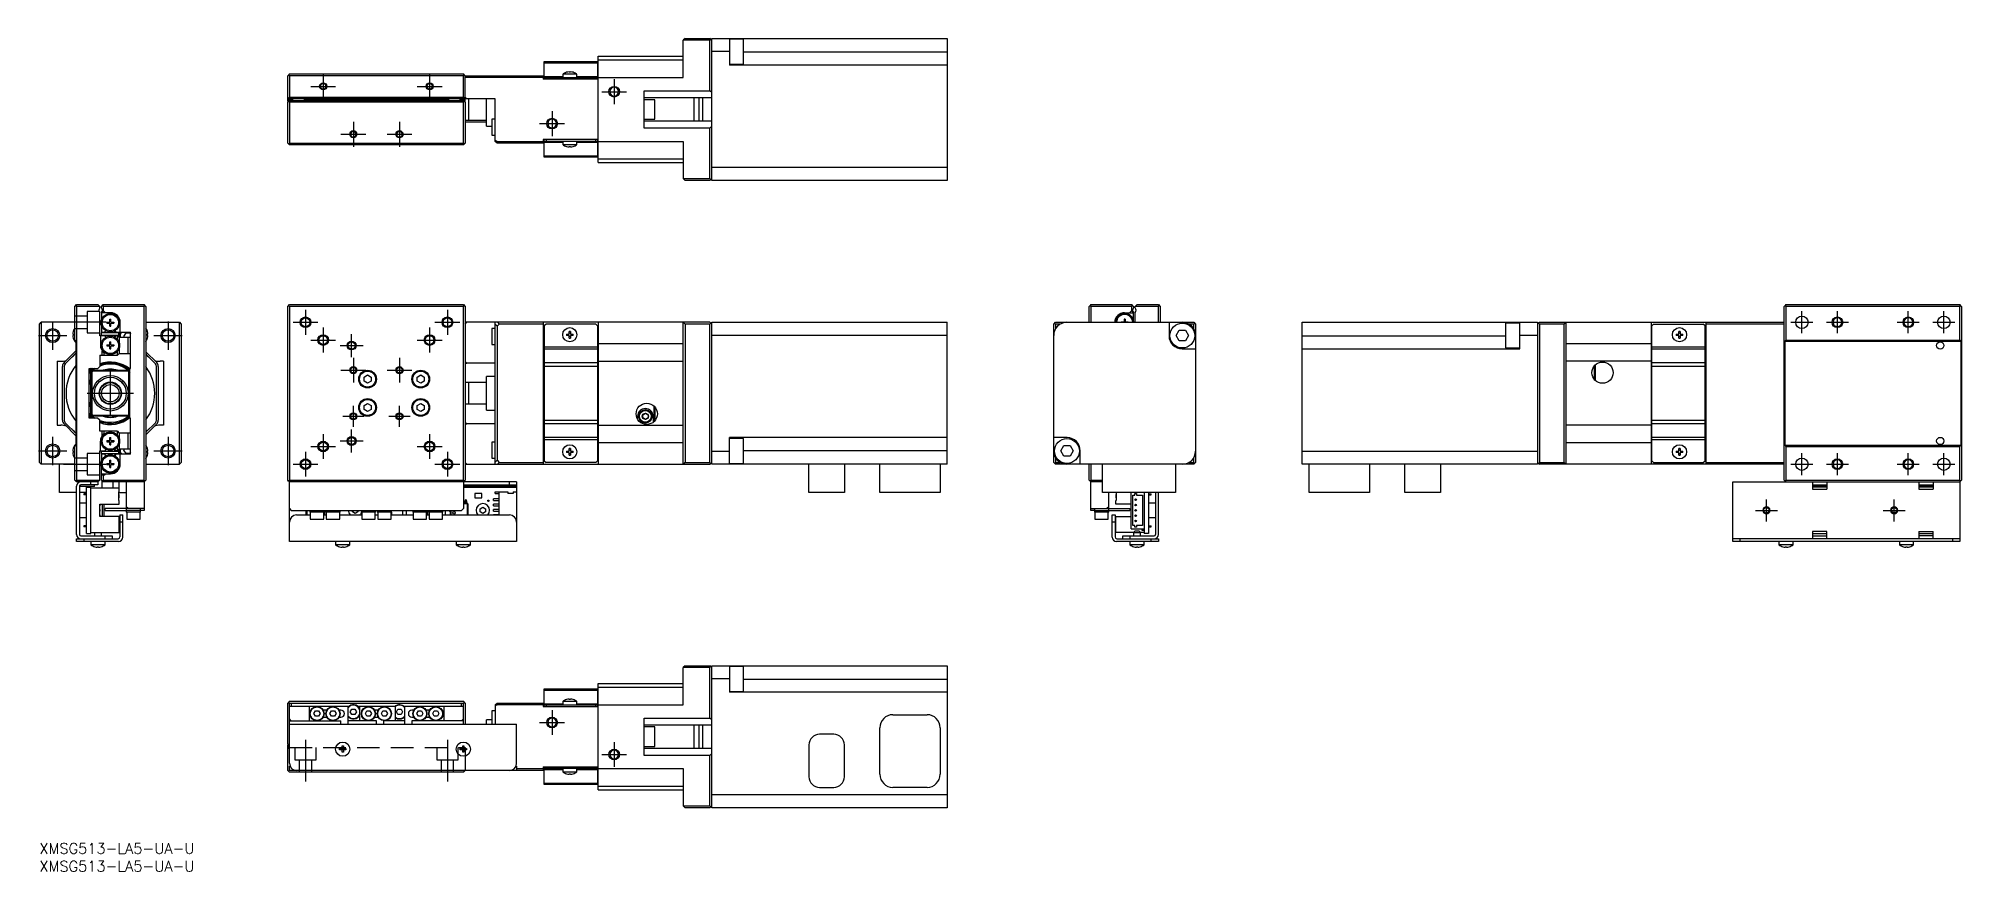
# Model space of a CAD drawing. Extents: x 0 to 542, y -8 to 227.
import ezdxf

# ---------------------------------------------------------------- set-up
doc = ezdxf.new("R2010")
doc.units = 0
doc.header["$LTSCALE"] = 0.5
doc.linetypes.add('CENTER', pattern=[50.8, 31.75, -6.35, 6.35, -6.35])
doc.linetypes.add('DASHED', pattern=[19.05, 12.7, -6.35])
for name, color, linetype in [('MSM_CENTER', 1, 'CENTER'), ('MSM_CONTINUOUS', 7, 'CONTINUOUS'), ('MSM_DASHED', 4, 'DASHED'), ('MSM_NARROW', 5, 'CONTINUOUS'), ('MSM_PART_NUMBER', 7, 'CONTINUOUS')]:
    doc.layers.add(name, color=color, linetype=linetype)
doc.styles.get("Standard").update_dxf_attribs({"font": 'txt.shx', "height": 1, "bigfont": 'bigfont.shx'})

# ---------------------------------------------------------------- blocks, each defined once
blk = doc.blocks.new('*U2')
at = {"layer": 'MSM_PART_NUMBER'}
blk.add_text('XMSG513-LA5-UA-U', height=3, dxfattribs=at).set_placement((0, -3))
blk = doc.blocks.new('*U3')
at = {"layer": 'MSM_PART_NUMBER'}
blk.add_text('XMSG513-LA5-UA-U', height=3, dxfattribs=at).set_placement((0, -8))

msp = doc.modelspace()

# ---------------------------------------------------------------- linework, layer by layer
at = {"layer": 'MSM_CENTER'}
for p, q in [((76.5, 213.3), (83.5, 213.3)), ((80, 216.8), (80, 209.8)), ((106.5, 213.3), (113.5, 213.3)), ((110, 216.8), (110, 209.8)), ((158.5, 211.8), (165.5, 211.8)), ((162, 215.3), (162, 208.3)), ((144.5, 206.3), (144.5, 199.3)), ((88.5, 203.3), (88.5, 196.3)), ((101.5, 203.3), (101.5, 196.3)), ((141, 202.8), (148, 202.8)), ((85, 199.8), (92, 199.8)), ((98, 199.8), (105, 199.8)), ((3.736544, 147.063456), (3.736544, 139.063456)), ((18.839799, 146.8), (6.828343, 146.8)), ((36.263456, 147.063456), (36.263456, 139.063456)), ((71.5, 146.8), (78.5, 146.8)), ((75, 150.3), (75, 143.3)), ((111.5, 146.8), (118.5, 146.8)), ((115, 150.3), (115, 143.3)), ((493.7, 146.8), (499.9, 146.8)), ((496.8, 143.7), (496.8, 149.9)), ((503.7, 146.8), (509.9, 146.8)), ((506.8, 143.7), (506.8, 149.9)), ((523.7, 146.8), (529.9, 146.8)), ((526.8, 143.7), (526.8, 149.9)), ((533.7, 146.8), (539.9, 146.8)), ((536.8, 143.7), (536.8, 149.9)), ((-0.263456, 143.063456), (7.736544, 143.063456)), ((32.263456, 143.063456), (40.263456, 143.063456)), ((76.5, 141.8), (83.5, 141.8)), ((80, 145.3), (80, 138.3)), ((88, 137), (88, 143.5)), ((106.5, 141.8), (113.5, 141.8)), ((110, 145.3), (110, 138.3)), ((84.75, 140.25), (91.25, 140.25)), ((88.5, 136.8), (88.5, 129.8)), ((101.5, 136.8), (101.5, 129.8)), ((20, 120.3), (20, 133.3)), ((85, 133.3), (92, 133.3)), ((98, 133.3), (105, 133.3)), ((13.5, 126.8), (26.5, 126.8)), ((85.5, 120.3), (91.5, 120.3)), ((88.5, 117.3), (88.5, 123.3)), ((98.5, 120.3), (104.5, 120.3)), ((101.5, 117.3), (101.5, 123.3)), ((3.736544, 114.536544), (3.736544, 106.536544)), ((36.263456, 114.536544), (36.263456, 106.536544)), ((80, 115.3), (80, 108.3)), ((88, 110.1), (88, 116.6)), ((110, 115.3), (110, 108.3)), ((-0.263456, 110.536544), (7.736544, 110.536544)), ((32.263456, 110.536544), (40.263456, 110.536544)), ((75, 110.3), (75, 103.3)), ((76.5, 111.8), (83.5, 111.8)), ((84.75, 113.35), (91.25, 113.35)), ((106.5, 111.8), (113.5, 111.8)), ((115, 110.3), (115, 103.3)), ((496.8, 103.7), (496.8, 109.9)), ((506.8, 103.7), (506.8, 109.9)), ((526.8, 103.7), (526.8, 109.9)), ((536.8, 103.7), (536.8, 109.9)), ((6.828343, 106.8), (18.839799, 106.8)), ((71.5, 106.8), (78.5, 106.8)), ((111.5, 106.8), (118.5, 106.8)), ((493.7, 106.8), (499.9, 106.8)), ((503.7, 106.8), (509.9, 106.8)), ((523.7, 106.8), (529.9, 106.8)), ((533.7, 106.8), (539.9, 106.8)), ((483.7, 93.8), (489.9, 93.8)), ((486.8, 90.7), (486.8, 96.9)), ((519.7, 93.8), (525.9, 93.8)), ((522.8, 90.7), (522.8, 96.9)), ((141, 34), (148, 34)), ((144.5, 37.5), (144.5, 30.5)), ((75, 29.134146), (75, 17.332905)), ((115, 29.134146), (115, 17.332905)), ((162, 28.5), (162, 21.5)), ((158.5, 25), (165.5, 25))]:
    msp.add_line(p, q, dxfattribs=at)
at = {"layer": 'MSM_CONTINUOUS'}
for p, q in [((182, 226.8), (181.5, 226.3)), ((189, 226.3), (181.5, 226.3)), ((181.5, 215.8), (181.5, 226.3)), ((182, 226.8), (189, 226.8)), ((189.5, 226.3), (189, 226.8)), ((189, 226.3), (189.25, 226.55)), ((189, 212.05), (189, 226.3)), ((189.5, 186.8), (189.5, 226.8)), ((189.5, 226.8), (255.9, 226.8)), ((194.5, 223.1), (189.5, 223.1)), ((194.5, 226.8), (194.5, 219.311775)), ((198.5, 226.563456), (194.5, 226.563456)), ((198.5, 219.563456), (198.5, 226.563456)), ((198.5, 223.011775), (255.9, 223.011775)), ((255.9, 226.8), (255.9, 186.8)), ((142.3, 215.3), (142.3, 220.3)), ((142.3, 220.3), (157.3, 220.3)), ((157.3, 219.860661), (142.3, 219.860661)), ((148.571292, 217.255733), (148.55, 217.255733)), ((149.3, 217.255733), (149.3, 217.387476)), ((149.7, 217.255733), (149.3, 217.255733)), ((149.7, 217.387476), (149.7, 217.255733)), ((150.45, 217.255733), (150.428709, 217.255733)), ((157.3, 220.3), (157.3, 215.3)), ((157.5, 191.8), (157.5, 221.8)), ((157.5, 221.8), (181.5, 221.8)), ((157.5, 220.8), (181.5, 220.8)), ((194.5, 219.563456), (198.5, 219.563456)), ((255.9, 219.311775), (194.5, 219.311775)), ((70.5, 216.8), (70, 216.3)), ((70, 209.1), (70, 216.3)), ((70.25, 216.55), (70.5, 216.3)), ((70.5, 216.8), (119.5, 216.8)), ((70.5, 216.3), (70.5, 210.3)), ((119.5, 216.3), (70.5, 216.3)), ((120, 216.3), (119.5, 216.8)), ((119.5, 216.3), (119.75, 216.55)), ((119.5, 210.3), (119.5, 216.3)), ((120, 209.1), (120, 216.3)), ((120, 216.3), (142, 216.3)), ((142, 215.8), (120, 215.8)), ((142, 216.3), (142, 215.3)), ((157.5, 215.3), (142, 215.3)), ((142.3, 216.092894), (147.5, 216.092894)), ((142.3, 215.8), (157.3, 215.8)), ((142.8, 215.8), (142.8, 215.3)), ((151.5, 216.698), (147.5, 216.698)), ((147.5, 216.698), (147.5, 215.8)), ((151.5, 215.8), (151.5, 216.698)), ((151.5, 216.092894), (157.3, 216.092894)), ((156.8, 215.3), (156.8, 215.8)), ((157.5, 215.8), (181.5, 215.8)), ((163.2, 211.532287), (163.2, 212.067713)), ((170.5, 212.05), (189, 212.05)), ((170.5, 201.55), (170.5, 212.05)), ((189.5, 211.55), (189, 212.05)), ((70.5, 210.3), (70, 209.8)), ((128.5, 209.8), (70, 209.8)), ((70, 209.6), (71.4, 209.6)), ((70.5, 209.3), (70, 208.8)), ((70.1, 209), (70, 209.1)), ((70, 197.3), (70, 208.8)), ((70.1, 208.9), (70.1, 209.1)), ((70.5, 208.8), (70.25, 209.05)), ((71.1, 209.4), (70.4, 209.4)), ((70.4, 209.4), (70.4, 209.2)), ((70.5, 210.3), (119.5, 210.3)), ((70.5, 209.3), (119.5, 209.3)), ((119.5, 208.8), (70.5, 208.8)), ((70.5, 208.8), (70.5, 197.3)), ((71.1, 209.3), (71.1, 209.4)), ((71.4, 209.3), (71.4, 209.6)), ((115.5, 209.415), (74.5, 209.415)), ((74.5, 209.3), (74.5, 209.415)), ((115.5, 209.3), (115.5, 209.415)), ((118.6, 209.3), (118.6, 209.6)), ((120, 209.6), (118.6, 209.6)), ((119.6, 209.4), (118.9, 209.4)), ((118.9, 209.4), (118.9, 209.3)), ((120, 209.8), (119.5, 210.3)), ((119.5, 209.3), (120, 208.8)), ((119.75, 209.05), (119.5, 208.8)), ((119.5, 197.3), (119.5, 208.8)), ((119.6, 209.2), (119.6, 209.4)), ((120, 209.1), (119.9, 209)), ((119.9, 209.1), (119.9, 208.9)), ((120.5, 209.8), (120, 210.3)), ((120, 208.8), (120, 197.3)), ((121, 203.799995), (121, 209.800005)), ((126, 202.05), (126, 209.8)), ((128.5, 197.8), (128.5, 209.8)), ((189.5, 210.05), (170.5, 210.05)), ((173.5, 209.55), (170.5, 209.55)), ((173.5, 204.05), (173.5, 209.55)), ((184.5, 210.05), (184.5, 203.55)), ((186, 203.55), (186, 210.05)), ((187, 203.55), (187, 210.05)), ((120, 203.8), (126, 203.8)), ((120, 203.3), (126, 203.3)), ((126, 202.05), (127.5, 202.05)), ((127.5, 204.05), (127.5, 199.55)), ((128.5, 204.05), (127.5, 204.05)), ((170.5, 204.05), (173.5, 204.05)), ((170.5, 203.55), (189.5, 203.55)), ((189, 201.55), (170.5, 201.55)), ((189, 201.55), (189.5, 202.05)), ((189, 187.3), (189, 201.55)), ((70, 197.3), (70.5, 196.8)), ((70.25, 197.05), (70.5, 197.3)), ((70.5, 197.3), (119.5, 197.3)), ((119.5, 196.8), (70.5, 196.8)), ((119.5, 197.3), (119.75, 197.05)), ((119.5, 196.8), (120, 197.3)), ((127.5, 199.55), (128.5, 199.55)), ((128.5, 198.106187), (129.112373, 197.8)), ((129, 197.3), (128.5, 197.8)), ((142, 197.3), (129, 197.3)), ((129.112373, 197.8), (142, 197.8)), ((129.112373, 197.8), (129.612373, 197.3)), ((157.5, 198.3), (142, 198.3)), ((142, 198.3), (142, 197.3)), ((142.3, 193.3), (142.3, 198.3)), ((157.3, 197.8), (142.3, 197.8)), ((147.5, 197.507107), (142.3, 197.507107)), ((142.8, 198.3), (142.8, 197.8)), ((147.5, 197.8), (147.5, 196.902001)), ((147.5, 196.902001), (151.5, 196.902001)), ((148.55, 196.344268), (148.571292, 196.344268)), ((149.3, 196.344268), (149.7, 196.344268)), ((149.3, 196.212525), (149.3, 196.344268)), ((149.7, 196.344268), (149.7, 196.212525)), ((150.428709, 196.344268), (150.45, 196.344268)), ((151.5, 196.902001), (151.5, 197.8)), ((157.3, 197.507107), (151.5, 197.507107)), ((156.8, 197.8), (156.8, 198.3)), ((157.3, 198.3), (157.3, 193.3)), ((157.5, 197.8), (181.5, 197.8)), ((181.5, 197.8), (181.5, 187.3)), ((142.3, 193.73934), (157.3, 193.73934)), ((157.3, 193.3), (142.3, 193.3)), ((181.5, 192.8), (157.5, 192.8)), ((157.5, 191.8), (181.5, 191.8)), ((189.5, 190.5), (255.9, 190.5)), ((181.5, 187.3), (189, 187.3)), ((181.5, 187.3), (182, 186.8)), ((189, 186.8), (182, 186.8)), ((189.25, 187.05), (189, 187.3)), ((189, 186.8), (189.5, 187.3)), ((255.9, 186.8), (189.5, 186.8)), ((10, 151.3), (10.5, 151.8)), ((10.5, 151.8), (16.5, 151.8)), ((16.5, 151.8), (17, 151.3)), ((17.5, 151.3), (18, 151.8)), ((18, 151.8), (29.5, 151.8)), ((30, 151.3), (29.5, 151.8)), ((70, 151.3), (70.5, 151.8)), ((70.5, 151.8), (119.5, 151.8)), ((119.5, 151.8), (120, 151.3)), ((296.4, 151.8), (296.15, 151.55)), ((296.4, 151.8), (307.9, 151.8)), ((308.15, 151.55), (307.9, 151.8)), ((308.9, 151.3), (309.4, 151.8)), ((309.4, 151.8), (315.4, 151.8)), ((315.4, 151.8), (315.9, 151.3)), ((492.3, 151.8), (492.05, 151.55)), ((492.3, 151.8), (541.3, 151.8)), ((541.8, 151.3), (541.3, 151.8)), ((0, 146.3), (0.5, 146.8)), ((0.5, 146.8), (0.5, 106.8)), ((10, 146.8), (0.5, 146.8)), ((10, 141.8), (10, 151.3)), ((10.25, 151.55), (10.5, 151.3)), ((10.5, 151.3), (10.5, 102.3)), ((17, 151.3), (10.5, 151.3)), ((17, 150.861437), (17, 151.3)), ((17, 143), (17, 149.538562)), ((17.401923, 146.8), (17, 146.8)), ((17.5, 150.861437), (17.5, 151.3)), ((17.5, 149.538562), (17.5, 147.414142)), ((20, 149.5), (17.5, 149.5)), ((18, 150.1), (17.575736, 149.5)), ((17.75, 151.55), (18, 151.3)), ((18, 151.3), (18, 150.1)), ((29.5, 151.3), (18, 151.3)), ((18.6, 149.5), (18, 150.1)), ((19, 146.845), (19.795, 146.845)), ((19, 146.845), (19, 146.555)), ((19, 146.555), (19.795, 146.555)), ((19.529993, 146.555), (19.529993, 146.845)), ((19.855, 147.7), (20.145, 147.7)), ((19.855, 146.905), (19.855, 147.7)), ((20.145, 147.170006), (19.855, 147.170006)), ((19.855, 145.7), (19.855, 146.495)), ((20.145, 146.905), (20.145, 147.7)), ((20.145, 145.7), (20.145, 146.495)), ((20.205, 146.845), (21, 146.845)), ((20.205, 146.555), (21, 146.555)), ((20.470006, 146.555), (20.470006, 146.845)), ((21, 146.845), (21, 146.555)), ((22.8, 144), (22.8, 146.7)), ((29.5, 151.3), (29.75, 151.55)), ((29.5, 102.3), (29.5, 151.3)), ((30, 151.3), (30, 102.3)), ((30, 146.8), (39.5, 146.8)), ((39.5, 106.8), (39.5, 146.8)), ((39.5, 146.8), (40, 146.3)), ((70, 102.3), (70, 151.3)), ((70.25, 151.55), (70.5, 151.3)), ((70.5, 151.3), (70.5, 102.3)), ((119.5, 151.3), (70.5, 151.3)), ((119.5, 151.3), (119.75, 151.55)), ((119.5, 102.3), (119.5, 151.3)), ((120, 151.3), (120, 102.3)), ((120, 146.3), (120.5, 146.8)), ((189, 146.8), (120, 146.8)), ((128.5, 106.8), (128.5, 146.8)), ((129.112373, 146.8), (129.612373, 146.3)), ((142, 146.8), (142, 106.8)), ((157.5, 146.8), (157.5, 106.8)), ((181.5, 146.8), (182, 146.3)), ((181.5, 106.8), (181.5, 146.8)), ((189.5, 146.3), (189, 146.8)), ((189, 146.3), (189.25, 146.55)), ((189.5, 106.8), (189.5, 146.8)), ((189.5, 146.8), (255.9, 146.8)), ((255.9, 106.8), (255.9, 146.8)), ((285.9, 146.3), (286.4, 146.8)), ((286.4, 146.3), (286.15, 146.55)), ((286.4, 146.8), (325.4, 146.8)), ((295.9, 151.3), (296.15, 151.55)), ((295.9, 146.8), (295.9, 151.3)), ((296.15, 151.55), (296.4, 151.3)), ((296.4, 151.3), (296.4, 146.8)), ((307.9, 151.3), (296.4, 151.3)), ((304.9, 146.8), (304.9, 146.845)), ((305.695, 146.845), (304.9, 146.845)), ((305.429993, 146.845), (305.435052, 146.800015)), ((306.045, 147.7), (305.755, 147.7)), ((305.755, 147.7), (305.755, 146.905)), ((306.045, 147.170006), (305.755, 147.170006)), ((305.9, 149.5), (308.4, 149.5)), ((306.045, 147.7), (306.045, 146.905)), ((306.9, 146.845), (306.105, 146.845)), ((306.370006, 146.845), (306.364947, 146.800015)), ((306.9, 146.8), (306.9, 146.845)), ((307.9, 150.1), (307.3, 149.5)), ((307.9, 151.3), (308.15, 151.55)), ((307.9, 150.1), (307.9, 151.3)), ((308.324264, 149.5), (307.9, 150.1)), ((308.15, 151.55), (308.4, 151.3)), ((308.4, 151.3), (308.4, 150.861437)), ((308.4, 147.414142), (308.4, 149.538562)), ((308.9, 150.861437), (308.9, 151.3)), ((315.4, 151.3), (308.9, 151.3)), ((308.9, 146.8), (308.9, 149.538562)), ((315.4, 151.3), (315.65, 151.55)), ((315.4, 146.8), (315.4, 151.3)), ((315.9, 151.3), (315.9, 146.8)), ((318.411775, 146.8), (318.411775, 143.011774)), ((325.4, 146.8), (325.9, 146.3)), ((325.65, 146.55), (325.4, 146.3)), ((355.9, 106.8), (355.9, 146.8)), ((355.9, 146.8), (422.3, 146.8)), ((413.3, 146.563456), (413.3, 139.563456)), ((417.3, 146.563456), (413.3, 146.563456)), ((417.3, 139.311774), (417.3, 146.8)), ((422.3, 146.8), (422.3, 106.8)), ((422.8, 146.8), (422.3, 146.3)), ((422.55, 146.55), (422.8, 146.3)), ((422.8, 146.8), (491.8, 146.8)), ((429.8, 146.3), (430.3, 146.8)), ((430.3, 146.8), (430.3, 106.8)), ((454.3, 146.8), (454.3, 106.8)), ((469.8, 106.8), (469.8, 146.8)), ((491.8, 151.3), (492.05, 151.55)), ((491.8, 102.3), (491.8, 151.3)), ((492.05, 151.55), (492.3, 151.3)), ((492.3, 151.3), (492.3, 141.8)), ((541.3, 151.3), (492.3, 151.3)), ((541.3, 151.3), (541.55, 151.55)), ((541.3, 141.8), (541.3, 151.3)), ((541.8, 151.3), (541.8, 102.3)), ((0, 107.3), (0, 146.3)), ((9.412524, 143.5), (9.544267, 143.5)), ((9.544267, 143.1), (9.412524, 143.1)), ((9.544267, 144.25), (9.544267, 144.228708)), ((9.544267, 143.5), (9.544267, 143.1)), ((9.544267, 142.371291), (9.544267, 142.35)), ((10.35, 141.45), (10, 141.8)), ((10.102, 141.697999), (10.102, 141.3)), ((10.102, 141.3), (10.35, 141.3)), ((10.35, 112.15), (10.35, 141.45)), ((18.455588, 143), (17, 143)), ((17.2, 143), (17.2, 140.3)), ((17.385, 143.8), (17.385, 143.2)), ((22.385, 143.8), (17.385, 143.8)), ((17.385, 143.2), (22.385, 143.2)), ((17.5, 145.985857), (17.5, 144)), ((17.5, 144), (18.455588, 144)), ((18.455588, 144), (18.625184, 144.29375)), ((18.455588, 143), (18.625184, 142.70625)), ((19.855, 146.229993), (20.145, 146.229993)), ((19.855, 145.7), (20.145, 145.7)), ((19.855, 141.3), (20.145, 141.3)), ((19.855, 140.505), (19.855, 141.3)), ((20.145, 140.505), (20.145, 141.3)), ((21.374815, 144.29375), (21.544412, 144)), ((21.374815, 142.70625), (21.544412, 143)), ((21.544412, 144), (25.7, 144)), ((22, 143), (21.544412, 143)), ((22, 141.961324), (22, 143)), ((22, 143), (22.5, 142.5)), ((22.385, 143.2), (22.385, 143.8)), ((22.5, 142.5), (22.5, 141.014142)), ((25.7, 142.5), (22.5, 142.5)), ((23.845299, 142.8), (24.422649, 143.8)), ((24.018504, 142.5), (23.845299, 142.8)), ((24.422649, 143.8), (25.57735, 143.8)), ((25, 138), (25, 142.5)), ((25.57735, 143.8), (25.7, 143.587564)), ((25.7, 133.8), (25.7, 144)), ((30.455732, 144.228708), (30.455732, 144.25)), ((30.455732, 143.5), (30.587475, 143.5)), ((30.455732, 143.1), (30.455732, 143.5)), ((30.587475, 143.1), (30.455732, 143.1)), ((30.455732, 142.35), (30.455732, 142.371291)), ((40, 146.3), (40, 107.3)), ((127.5, 145.05), (127.5, 140.55)), ((128.5, 145.05), (127.5, 145.05)), ((129, 145.687627), (128.5, 146.187627)), ((129.612373, 146.3), (129, 145.687627)), ((129, 145.687627), (129, 107.912372)), ((142, 146.3), (129.612373, 146.3)), ((142.8, 146.3), (142.3, 145.8)), ((142.3, 145.8), (142.3, 107.8)), ((156.8, 146.3), (142.8, 146.3)), ((148.571292, 143.5), (149.3, 143.5)), ((149.3, 143.1), (148.571292, 143.1)), ((149.3, 143.5), (149.3, 144.228708)), ((149.3, 142.371291), (149.3, 143.1)), ((149.7, 144.228708), (149.7, 143.5)), ((149.7, 143.5), (150.428709, 143.5)), ((149.7, 143.1), (149.7, 142.371291)), ((150.428709, 143.1), (149.7, 143.1)), ((157.3, 145.8), (156.8, 146.3)), ((157.3, 145.8), (157.3, 107.8)), ((189, 146.3), (182, 146.3)), ((182, 146.3), (182, 107.3)), ((189, 107.3), (189, 146.3)), ((255.9, 143.1), (189.5, 143.1)), ((285.9, 107.3), (285.9, 146.3)), ((287.742582, 146.3), (286.4, 146.3)), ((286.4, 146.3), (286.4, 144.957417)), ((320.431405, 143.063456), (321.29743, 144.563456)), ((321.29743, 141.563456), (320.431405, 143.063456)), ((321.29743, 144.563456), (323.029481, 144.563456)), ((323.029481, 141.563456), (321.29743, 141.563456)), ((323.029481, 144.563456), (323.895506, 143.063456)), ((323.895506, 143.063456), (323.029481, 141.563456)), ((325.4, 146.3), (324.057417, 146.3)), ((325.4, 144.957417), (325.4, 146.3)), ((325.9, 146.3), (325.9, 107.3)), ((355.9, 143.011774), (413.3, 143.011774)), ((422.3, 143.1), (417.3, 143.1)), ((422.8, 146.3), (422.8, 107.3)), ((429.8, 146.3), (422.8, 146.3)), ((429.8, 107.3), (429.8, 146.3)), ((454.5, 141.05), (454.3, 141.05)), ((455, 146.3), (454.5, 145.8)), ((454.5, 107.8), (454.5, 145.8)), ((455, 146.3), (469, 146.3)), ((461.371292, 143.5), (462.1, 143.5)), ((462.1, 143.1), (461.371292, 143.1)), ((462.1, 143.5), (462.1, 144.228708)), ((462.1, 142.371291), (462.1, 143.1)), ((462.5, 144.228708), (462.5, 143.5)), ((462.5, 143.5), (463.228709, 143.5)), ((462.5, 143.1), (462.5, 142.371291)), ((463.228709, 143.1), (462.5, 143.1)), ((469.5, 145.8), (469, 146.3)), ((469.5, 107.8), (469.5, 145.8)), ((469.8, 141.05), (469.5, 141.05)), ((491.8, 146.3), (469.8, 146.3)), ((492.3, 141.8), (491.95, 141.45)), ((491.95, 141.45), (491.95, 112.15)), ((491.95, 141.45), (541.65, 141.45)), ((492.3, 141.8), (541.3, 141.8)), ((541.65, 141.45), (541.3, 141.8)), ((541.65, 112.15), (541.65, 141.45)), ((5, 135.8), (5, 117.8)), ((5, 135.8), (6, 135.8)), ((6.939339, 135.446446), (10.35, 138.857106)), ((10.35, 138.15), (7.292893, 135.092893)), ((17, 137.5), (22, 137.5)), ((17, 137.5), (17, 134.3)), ((17.7, 137.5), (17.7, 138.703128)), ((18.2, 138.155238), (18.2, 137.5)), ((19, 140.445), (19.795, 140.445)), ((19, 140.445), (19, 140.155)), ((19, 140.155), (19.795, 140.155)), ((19.529993, 140.155), (19.529993, 140.445)), ((20.145, 140.770006), (19.855, 140.770006)), ((19.855, 139.3), (19.855, 140.095)), ((19.855, 139.829993), (20.145, 139.829993)), ((19.855, 139.3), (20.145, 139.3)), ((20.145, 139.3), (20.145, 140.095)), ((20.205, 140.445), (21, 140.445)), ((20.205, 140.155), (21, 140.155)), ((20.470006, 140.155), (20.470006, 140.445)), ((21, 140.445), (21, 140.155)), ((22, 137.5), (22, 138.638675)), ((22.5, 138), (22, 137.5)), ((22.5, 139.585857), (22.5, 138)), ((22.5, 138), (25.7, 138)), ((30, 138.507106), (33.06066, 135.446446)), ((32.707106, 135.092893), (30, 137.8)), ((35, 135.8), (34, 135.8)), ((35, 135.8), (35, 117.8)), ((120.5, 135.285281), (120, 135.785281)), ((127.5, 140.55), (128.5, 140.55)), ((142.3, 136.8), (142, 136.8)), ((142.3, 139.92132), (157.3, 139.92132)), ((157.3, 139.214213), (142.3, 139.214213)), ((157.5, 136.8), (157.3, 136.8)), ((157.5, 140.8), (181.5, 140.8)), ((157.5, 135.8), (181.5, 135.8)), ((322.111775, 139.311774), (325.9, 139.311774)), ((355.9, 139.311774), (417.3, 139.311774)), ((413.3, 139.563456), (417.3, 139.563456)), ((430.3, 140.8), (454.3, 140.8)), ((454.3, 135.8), (430.3, 135.8)), ((454.5, 137.8), (454.3, 137.8)), ((454.5, 136.8), (454.3, 136.8)), ((454.5, 139.92132), (469.5, 139.92132)), ((469.5, 139.214213), (454.5, 139.214213)), ((469.8, 140.55), (469.5, 140.55)), ((6.5, 119.214213), (6.5, 134.385786)), ((7, 134.385786), (7, 119.214213)), ((14, 133.8), (16.5, 133.8)), ((14, 119.8), (14, 133.8)), ((14.5, 132.5), (15, 133)), ((14.5, 121.1), (14.5, 132.5)), ((14.8, 132.8), (14.8, 120.8)), ((15, 133), (15.3, 133.3)), ((25, 133), (15, 133)), ((15.3, 133.3), (24.7, 133.3)), ((17, 134.3), (16.5, 133.8)), ((24.7, 133.3), (25, 133)), ((25, 133), (25.5, 132.5)), ((25.2, 120.8), (25.2, 132.8)), ((25.5, 119.8), (25.5, 133.8)), ((25.5, 133.8), (25.7, 133.8)), ((33, 119.214213), (33, 134.385786)), ((33.5, 134.385786), (33.5, 119.214213)), ((91.5, 131.37735), (92.5, 131.9547)), ((91.5, 130.222649), (91.5, 131.37735)), ((92.5, 129.645299), (91.5, 130.222649)), ((92.5, 131.9547), (93.5, 131.37735)), ((93.5, 130.222649), (92.5, 129.645299)), ((93.5, 131.37735), (93.5, 130.222649)), ((106.5, 131.37735), (107.5, 131.9547)), ((106.5, 130.222649), (106.5, 131.37735)), ((107.5, 129.645299), (106.5, 130.222649)), ((107.5, 131.9547), (108.5, 131.37735)), ((108.5, 130.222649), (107.5, 129.645299)), ((108.5, 131.37735), (108.5, 130.222649)), ((120, 135.105609), (120.5, 135.285281)), ((128.5, 135.285281), (120.5, 135.285281)), ((126, 122.05), (126, 131.55)), ((128.5, 131.55), (126, 131.55)), ((142, 135.05), (142.3, 135.05)), ((142.2, 131.8), (142, 131.6)), ((142.2, 131.8), (142.2, 121.8)), ((142.3, 131.8), (142.2, 131.8)), ((142.3, 135.446446), (157.3, 135.446446)), ((157.3, 134.385786), (142.3, 134.385786)), ((157.5, 134.07297), (157.3, 134.07297)), ((157.5, 131.57297), (157.3, 131.57297)), ((438.3, 130.8), (438.2, 130.8)), ((438.3, 130.673864), (438.3, 134.526136)), ((438.6, 130.363932), (438.6, 134.836068)), ((454.5, 134.07297), (454.3, 134.07297)), ((454.3, 131.57297), (454.5, 131.57297)), ((454.5, 135.446446), (469.5, 135.446446)), ((469.5, 134.385786), (454.5, 134.385786)), ((469.5, 135.05), (469.8, 135.05)), ((469.6, 131.8), (469.5, 131.8)), ((469.6, 121.8), (469.6, 131.8)), ((469.8, 131.6), (469.6, 131.8)), ((23.2, 129.775), (23.2, 129.963858)), ((23.2, 129.775), (23.425, 129.55)), ((23.425, 129.718796), (23.425, 129.55)), ((23.425, 129.55), (23.561868, 129.55)), ((126, 129.8), (120, 129.8)), ((121, 123.799995), (121, 129.800005)), ((157.3, 129.07297), (157.5, 129.07297)), ((454.3, 129.07297), (454.5, 129.07297)), ((16.5, 119.8), (14, 119.8)), ((14.8, 120.8), (14.5, 121.1)), ((14.8, 120.8), (15, 120.6)), ((15, 120.6), (25, 120.6)), ((15.3, 120.3), (15, 120.6)), ((24.7, 120.3), (15.3, 120.3)), ((16.5, 119.8), (17, 119.3)), ((17, 116.1), (17, 119.3)), ((23.425, 124.05), (23.2, 123.825)), ((23.2, 123.636141), (23.2, 123.825)), ((23.425, 124.05), (23.425, 123.881203)), ((23.561723, 124.05), (23.425, 124.05)), ((23.561951, 124.05), (23.561742, 124.05)), ((25, 120.6), (24.7, 120.3)), ((25, 120.6), (25.2, 120.8)), ((25.5, 121.1), (25.2, 120.8)), ((25.7, 119.8), (25.5, 119.8)), ((25.7, 109.6), (25.7, 119.8)), ((91.5, 123.37735), (92.5, 123.9547)), ((91.5, 122.222649), (91.5, 123.37735)), ((92.5, 121.645299), (91.5, 122.222649)), ((92.5, 123.9547), (93.5, 123.37735)), ((93.5, 122.222649), (92.5, 121.645299)), ((93.5, 123.37735), (93.5, 122.222649)), ((106.5, 123.37735), (107.5, 123.9547)), ((106.5, 122.222649), (106.5, 123.37735)), ((107.5, 121.645299), (106.5, 122.222649)), ((107.5, 123.9547), (108.5, 123.37735)), ((108.5, 122.222649), (107.5, 121.645299)), ((108.5, 123.37735), (108.5, 122.222649)), ((120, 123.8), (126, 123.8)), ((126, 122.05), (128.5, 122.05)), ((142, 122), (142.2, 121.8)), ((142.2, 121.8), (142.3, 121.8)), ((157.5, 124.527029), (157.3, 124.527029)), ((157.3, 122.027029), (157.5, 122.027029)), ((157.3, 119.527029), (157.5, 119.527029)), ((168.6, 119.503337), (168.6, 120.3)), ((170.05, 120.733012), (170.8, 121.166025)), ((170.05, 119.866987), (170.05, 120.733012)), ((170.8, 119.433974), (170.05, 119.866987)), ((170.8, 121.166025), (171.55, 120.733012)), ((171.55, 119.866987), (170.8, 119.433974)), ((171.55, 120.733012), (171.55, 119.866987)), ((173, 120.3), (173, 118.6)), ((173.2, 123.236068), (173.2, 118.763932)), ((173.5, 122.926136), (173.5, 119.073864)), ((173.5, 122.8), (173.6, 122.8)), ((454.5, 124.527029), (454.3, 124.527029)), ((454.5, 122.027029), (454.3, 122.027029)), ((454.3, 119.527029), (454.5, 119.527029)), ((469.5, 121.8), (469.6, 121.8)), ((469.6, 121.8), (469.8, 122)), ((5, 117.8), (6, 117.8)), ((10.35, 114.742893), (6.939339, 118.153553)), ((7.292893, 118.507106), (10.35, 115.45)), ((22, 116.1), (17, 116.1)), ((17.7, 114.896871), (17.7, 116.1)), ((18.2, 116.1), (18.2, 115.444761)), ((19.855, 114.3), (20.145, 114.3)), ((19.855, 113.505), (19.855, 114.3)), ((20.145, 113.505), (20.145, 114.3)), ((22, 114.961324), (22, 116.1)), ((22, 116.1), (22.5, 115.6)), ((22.5, 115.6), (22.5, 114.014142)), ((25.7, 115.6), (22.5, 115.6)), ((25, 111.1), (25, 115.6)), ((30, 115.8), (32.707106, 118.507106)), ((33.06066, 118.153553), (30, 115.092893)), ((35, 117.8), (34, 117.8)), ((120.5, 118.314718), (120, 118.49439)), ((120, 117.814718), (120.5, 118.314718)), ((120.5, 118.314718), (128.5, 118.314718)), ((142.3, 118.55), (142, 118.55)), ((142, 116.8), (142.3, 116.8)), ((142.3, 119.214213), (157.3, 119.214213)), ((157.3, 118.153553), (142.3, 118.153553)), ((142.3, 114.385786), (157.3, 114.385786)), ((157.3, 116.8), (157.5, 116.8)), ((157.5, 117.8), (181.5, 117.8)), ((194.5, 106.8), (194.5, 114.288225)), ((255.9, 114.288225), (194.5, 114.288225)), ((198.5, 114.036544), (194.5, 114.036544)), ((198.5, 107.036544), (198.5, 114.036544)), ((289.688225, 114.288225), (285.9, 114.288225)), ((454.3, 117.8), (430.3, 117.8)), ((454.3, 116.8), (454.5, 116.8)), ((454.3, 115.8), (454.5, 115.8)), ((454.5, 119.214213), (469.5, 119.214213)), ((469.5, 118.153553), (454.5, 118.153553)), ((454.5, 114.385786), (469.5, 114.385786)), ((469.8, 118.55), (469.5, 118.55)), ((9.412524, 110.5), (9.544267, 110.5)), ((9.544267, 110.1), (9.412524, 110.1)), ((9.544267, 111.25), (9.544267, 111.228708)), ((9.544267, 110.5), (9.544267, 110.1)), ((9.544267, 109.371291), (9.544267, 109.35)), ((10, 111.8), (10.35, 112.15)), ((10, 102.3), (10, 111.8)), ((10.102, 112.3), (10.102, 111.902)), ((10.35, 112.3), (10.102, 112.3)), ((17, 110.6), (18.455588, 110.6)), ((17, 102.3), (17, 110.6)), ((17.2, 110.6), (17.2, 113.3)), ((17.385, 110.4), (17.385, 109.8)), ((22.385, 110.4), (17.385, 110.4)), ((17.385, 109.8), (22.385, 109.8)), ((18.455588, 109.6), (17.5, 109.6)), ((17.5, 109.6), (17.5, 107.614142)), ((18.625184, 110.89375), (18.455588, 110.6)), ((18.625184, 109.30625), (18.455588, 109.6)), ((19, 113.445), (19.795, 113.445)), ((19, 113.445), (19, 113.155)), ((19, 113.155), (19.795, 113.155)), ((19.529993, 113.155), (19.529993, 113.445)), ((20.145, 113.770006), (19.855, 113.770006)), ((19.855, 112.3), (19.855, 113.095)), ((19.855, 112.829993), (20.145, 112.829993)), ((19.855, 112.3), (20.145, 112.3)), ((20.145, 112.3), (20.145, 113.095)), ((20.205, 113.445), (21, 113.445)), ((20.205, 113.155), (21, 113.155)), ((20.470006, 113.155), (20.470006, 113.445)), ((21, 113.445), (21, 113.155)), ((21.544412, 110.6), (21.374815, 110.89375)), ((21.544412, 109.6), (21.374815, 109.30625)), ((22, 110.6), (21.544412, 110.6)), ((25.7, 109.6), (21.544412, 109.6)), ((22, 110.6), (22, 111.638675)), ((22.5, 111.1), (22, 110.6)), ((22.385, 109.8), (22.385, 110.4)), ((22.5, 112.585857), (22.5, 111.1)), ((22.5, 111.1), (25.7, 111.1)), ((22.8, 106.9), (22.8, 109.6)), ((23.845299, 110.8), (24.018504, 111.1)), ((24.422649, 109.8), (23.845299, 110.8)), ((25.57735, 109.8), (24.422649, 109.8)), ((25.7, 110.012435), (25.57735, 109.8)), ((30.455732, 111.228708), (30.455732, 111.25)), ((30.455732, 110.5), (30.587475, 110.5)), ((30.455732, 110.1), (30.455732, 110.5)), ((30.587475, 110.1), (30.455732, 110.1)), ((30.455732, 109.35), (30.455732, 109.371291)), ((127.5, 113.05), (127.5, 108.55)), ((128.5, 113.05), (127.5, 113.05)), ((127.5, 108.55), (128.5, 108.55)), ((157.3, 113.678679), (142.3, 113.678679)), ((148.571292, 110.5), (149.3, 110.5)), ((149.3, 110.1), (148.571292, 110.1)), ((149.3, 110.5), (149.3, 111.228708)), ((149.3, 109.371291), (149.3, 110.1)), ((149.7, 111.228708), (149.7, 110.5)), ((149.7, 110.5), (150.428709, 110.5)), ((149.7, 110.1), (149.7, 109.371291)), ((150.428709, 110.1), (149.7, 110.1)), ((181.5, 112.8), (157.5, 112.8)), ((189.5, 110.5), (194.5, 110.5)), ((255.9, 110.588225), (198.5, 110.588225)), ((286.4, 108.642582), (286.4, 107.3)), ((287.904493, 110.536544), (288.770518, 112.036544)), ((288.770518, 109.036544), (287.904493, 110.536544)), ((288.770518, 112.036544), (290.502569, 112.036544)), ((290.502569, 109.036544), (288.770518, 109.036544)), ((290.502569, 112.036544), (291.368594, 110.536544)), ((291.368594, 110.536544), (290.502569, 109.036544)), ((293.388225, 106.8), (293.388225, 110.588225)), ((325.4, 107.3), (325.4, 108.642582)), ((355.9, 110.5), (422.3, 110.5)), ((454.3, 112.8), (430.3, 112.8)), ((454.3, 112.55), (454.5, 112.55)), ((469.5, 113.678679), (454.5, 113.678679)), ((461.371292, 110.5), (462.1, 110.5)), ((462.1, 110.1), (461.371292, 110.1)), ((462.1, 110.5), (462.1, 111.228708)), ((462.1, 109.371291), (462.1, 110.1)), ((462.5, 111.228708), (462.5, 110.5)), ((462.5, 110.5), (463.228709, 110.5)), ((462.5, 110.1), (462.5, 109.371291)), ((463.228709, 110.1), (462.5, 110.1)), ((469.5, 113.05), (469.8, 113.05)), ((469.5, 112.55), (469.8, 112.55)), ((491.95, 112.15), (492.3, 111.8)), ((491.95, 112.15), (541.65, 112.15)), ((492.3, 111.8), (492.3, 102.3)), ((492.3, 111.8), (541.3, 111.8)), ((541.3, 111.8), (541.65, 112.15)), ((541.3, 102.3), (541.3, 111.8)), ((0.5, 106.8), (0, 107.3)), ((10, 106.8), (0.5, 106.8)), ((5.7, 98.8), (5.7, 106.8)), ((17.401923, 106.8), (17, 106.8)), ((17.5, 102.3), (17.5, 106.185857)), ((17.5, 104.1), (20, 104.1)), ((17.575736, 104.1), (18, 103.5)), ((18, 103.5), (18.6, 104.1)), ((18, 103.5), (18, 102.3)), ((19, 107.045), (19.795, 107.045)), ((19, 107.045), (19, 106.755)), ((19, 106.755), (19.795, 106.755)), ((19.529993, 106.755), (19.529993, 107.045)), ((19.855, 107.9), (20.145, 107.9)), ((19.855, 107.105), (19.855, 107.9)), ((20.145, 107.370006), (19.855, 107.370006)), ((19.855, 105.9), (19.855, 106.695)), ((19.855, 106.429993), (20.145, 106.429993)), ((19.855, 105.9), (20.145, 105.9)), ((20.145, 107.105), (20.145, 107.9)), ((20.145, 105.9), (20.145, 106.695)), ((20.205, 107.045), (21, 107.045)), ((20.205, 106.755), (21, 106.755)), ((20.470006, 106.755), (20.470006, 107.045)), ((21, 107.045), (21, 106.755)), ((30, 106.8), (39.5, 106.8)), ((40, 107.3), (39.5, 106.8)), ((120.5, 106.8), (120, 107.3)), ((120, 106.8), (189, 106.8)), ((128.5, 107.412372), (129, 107.912372)), ((129, 107.912372), (129.612373, 107.3)), ((129.612373, 107.3), (129.112373, 106.8)), ((129.612373, 107.3), (142, 107.3)), ((142.3, 107.8), (142.8, 107.3)), ((156.8, 107.3), (142.8, 107.3)), ((156.8, 107.3), (157.3, 107.8)), ((182, 107.3), (181.5, 106.8)), ((182, 107.3), (189, 107.3)), ((189.25, 107.05), (189, 107.3)), ((189, 106.8), (189.5, 107.3)), ((255.9, 106.8), (189.5, 106.8)), ((194.5, 107.036544), (198.5, 107.036544)), ((216.9, 98.8), (216.9, 106.8)), ((226.9, 106.8), (226.9, 98.8)), ((236.9, 98.8), (236.9, 106.8)), ((253.9, 106.8), (253.9, 98.8)), ((286.4, 106.8), (285.9, 107.3)), ((286.15, 107.05), (286.4, 107.3)), ((286.4, 107.3), (287.742582, 107.3)), ((325.4, 106.8), (286.4, 106.8)), ((295.9, 102.3), (295.9, 106.8)), ((296.4, 106.8), (296.4, 102.3)), ((299.7, 98.8), (299.7, 106.8)), ((320.2, 106.8), (320.2, 98.8)), ((324.057417, 107.3), (325.4, 107.3)), ((325.65, 107.05), (325.4, 107.3)), ((325.9, 107.3), (325.4, 106.8)), ((422.3, 106.8), (355.9, 106.8)), ((357.9, 98.8), (357.9, 106.8)), ((374.9, 106.8), (374.9, 98.8)), ((384.9, 98.8), (384.9, 106.8)), ((394.9, 106.8), (394.9, 98.8)), ((422.55, 107.05), (422.3, 107.3)), ((422.8, 107.3), (422.55, 107.05)), ((422.55, 107.05), (422.8, 106.8)), ((422.8, 107.3), (429.8, 107.3)), ((491.8, 106.8), (422.8, 106.8)), ((430.3, 106.8), (429.8, 107.3)), ((454.5, 107.8), (455, 107.3)), ((455, 107.3), (469, 107.3)), ((469, 107.3), (469.5, 107.8)), ((469.8, 107.3), (491.8, 107.3)), ((10.5, 98.8), (5.7, 98.8)), ((10.25, 102.05), (10, 102.3)), ((10.5, 102.3), (10.25, 102.05)), ((10.5, 101.8), (10.25, 102.05)), ((10.5, 102.3), (17, 102.3)), ((16.5, 101.8), (10.5, 101.8)), ((10.5, 87), (10.5, 100.6)), ((11.3, 100.6), (11.3, 87)), ((13.3, 98.8), (11.3, 98.8)), ((11.5, 100.94641), (11.5, 100.5)), ((15.5, 100.5), (11.5, 100.5)), ((16.5, 101), (11.7, 101)), ((12.5, 98.425), (12.5, 98.175)), ((13.3, 98.425), (12.5, 98.425)), ((13.3, 98.175), (12.5, 98.175)), ((13.3, 87.3), (13.3, 100.3)), ((13.3, 100.3), (14.5, 100.3)), ((14.5, 101), (14.5, 101.8)), ((14.5, 87.3), (14.5, 100.3)), ((22.5, 100.05), (14.5, 100.05)), ((15.5, 100.5), (15.5, 101)), ((17, 102.3), (16.5, 101.8)), ((16.5, 101.8), (16.5, 101)), ((17.75, 102.05), (17.5, 102.3)), ((17.7, 100.05), (17.7, 102.1)), ((18, 102.3), (17.75, 102.05)), ((17.75, 102.05), (18, 101.8)), ((18, 102.3), (29.5, 102.3)), ((29.5, 101.8), (18, 101.8)), ((20.7, 101.8), (20.7, 100.05)), ((22.4, 96.55), (22.4, 99.05)), ((22.5, 99.05), (22.4, 99.05)), ((22.4, 98.8), (24.5, 98.8)), ((22.4, 98.25), (22.5, 98.25)), ((22.4, 97.875), (22.5, 97.875)), ((22.4, 97.725), (22.5, 97.725)), ((22.5, 98.8), (22.5, 101.8)), ((22.5, 97.35), (22.5, 98.25)), ((24.5, 101.8), (24.5, 93.3)), ((29.75, 102.05), (29.5, 102.3)), ((29.5, 101.8), (29.75, 102.05)), ((29.5, 101.8), (29.5, 93.8)), ((30, 102.3), (29.75, 102.05)), ((70.25, 102.05), (70, 102.3)), ((70.5, 102.3), (70.25, 102.05)), ((70.5, 101.8), (70.25, 102.05)), ((70.5, 102.3), (119.5, 102.3)), ((70.5, 85), (70.5, 101.8)), ((134.5, 101.8), (70.5, 101.8)), ((119.75, 102.05), (119.5, 102.3)), ((119.75, 102.05), (119.5, 101.8)), ((119.5, 101.8), (119.5, 94.3)), ((119.5, 101), (134.5, 101)), ((134.5, 100.6), (119.5, 100.6)), ((119.5, 100.3), (134.5, 100.3)), ((120, 102.3), (119.75, 102.05)), ((122.705, 98.5525), (122.705, 97.3025)), ((124.705, 98.5525), (122.705, 98.5525)), ((124.705, 97.3025), (124.705, 98.5525)), ((128.5, 98.55), (128.5, 99.05)), ((128.5, 99.05), (132, 99.05)), ((128.5, 98.55), (129.5, 98.55)), ((129.5, 99.05), (129.5, 92.5)), ((132, 99.05), (132, 98.55)), ((133.5, 98.55), (132, 98.55)), ((132.5, 101), (132.5, 101.8)), ((133.5, 99.05), (134.5, 99.05)), ((133.5, 99.05), (133.5, 98.55)), ((134.5, 101.8), (134.5, 85)), ((226.9, 98.8), (216.9, 98.8)), ((253.9, 98.8), (236.9, 98.8)), ((296.15, 102.05), (295.9, 102.3)), ((296.4, 102.3), (296.15, 102.05)), ((296.15, 102.05), (296.4, 101.8)), ((296.4, 102.3), (299.7, 102.3)), ((296.4, 93.8), (296.4, 101.8)), ((299.7, 101.8), (296.4, 101.8)), ((320.2, 98.8), (299.7, 98.8)), ((301.4, 93.3), (301.4, 98.8)), ((303.4, 98.25), (303.4, 97.35)), ((303.5, 98.25), (303.4, 98.25)), ((303.5, 97.875), (303.4, 97.875)), ((303.5, 97.725), (303.4, 97.725)), ((303.5, 98.8), (303.5, 96.55)), ((307.7, 88.55), (307.7, 98.8)), ((308.2, 89.55), (308.2, 98.05)), ((308.2, 98.05), (308.75, 98.05)), ((308.75, 98.55), (309.25, 98.55)), ((308.75, 98.05), (308.75, 98.55)), ((309.25, 98.55), (309.25, 98.05)), ((309.25, 98.05), (310.9, 98.05)), ((310.9, 98.05), (310.9, 89.55)), ((311.4, 98.8), (311.4, 87.3)), ((312.6, 98.8), (312.6, 87.3)), ((312.6, 98.425), (313.4, 98.425)), ((312.6, 98.175), (313.4, 98.175)), ((313.4, 98.175), (313.4, 98.425)), ((314.6, 98.8), (314.6, 87)), ((315.4, 87), (315.4, 98.8)), ((374.9, 98.8), (357.9, 98.8)), ((394.9, 98.8), (384.9, 98.8)), ((477.3, 85), (477.3, 101.8)), ((477.3, 101.8), (541.3, 101.8)), ((492.05, 102.05), (491.8, 102.3)), ((492.3, 102.3), (492.05, 102.05)), ((492.05, 102.05), (492.3, 101.8)), ((492.3, 102.3), (541.3, 102.3)), ((499.8, 101.8), (499.8, 99.8)), ((499.8, 101), (503.8, 101)), ((503.8, 100.5), (499.8, 100.5)), ((503.8, 100.3), (499.8, 100.3)), ((499.8, 99.8), (503.8, 99.8)), ((503.8, 101.8), (503.8, 99.8)), ((529.8, 101.8), (529.8, 99.8)), ((529.8, 101), (533.8, 101)), ((533.8, 100.5), (529.8, 100.5)), ((533.8, 100.3), (529.8, 100.3)), ((529.8, 99.8), (533.8, 99.8)), ((533.8, 101.8), (533.8, 99.8)), ((541.55, 102.05), (541.3, 102.3)), ((541.3, 101.8), (541.55, 102.05)), ((541.3, 101.8), (541.3, 85)), ((541.8, 102.3), (541.55, 102.05)), ((13.3, 95.8), (11.3, 95.8)), ((17, 95.55), (22.5, 95.55)), ((17, 92.05), (17, 95.55)), ((17.7, 95.55), (17.7, 92.05)), ((18.2, 95.55), (18.2, 92.05)), ((18.5, 93.799998), (18.5, 94.3)), ((29.5, 94.3), (18.5, 94.3)), ((18.5, 93.799998), (24.5, 93.799998)), ((22.4, 97.35), (22.5, 97.35)), ((22.5, 96.55), (22.4, 96.55)), ((22.5, 95.55), (22.5, 96.55)), ((22.7, 92.5), (23.5, 92.5)), ((22.7, 92.5), (22.7, 86.3)), ((23.5, 86.2), (23.5, 92.5)), ((25, 94.3), (24.5, 94.8)), ((28.5, 93.8), (24.5, 93.799998)), ((28.5, 93.3), (24.5, 93.3)), ((24.6, 93.3), (24.6, 91.3)), ((28.4, 91.3), (28.4, 93.3)), ((28.5, 93.3), (28.5, 94.3)), ((29.5, 93.8), (28.5, 93.8)), ((70.5, 94.3), (71, 93.8)), ((71, 93.8), (119, 93.8)), ((72.5, 92.5), (76.35, 92.5)), ((75.2, 92.5), (75.2, 93.8)), ((75.5, 92.5), (75.5, 93.8)), ((76.25, 93.8), (76.25, 93.3)), ((80.25, 93.3), (76.25, 93.3)), ((76.35, 93.3), (76.35, 91.3)), ((80.15, 91.3), (80.15, 93.3)), ((80.15, 92.5), (80.85, 92.5)), ((80.25, 93.3), (80.25, 93.8)), ((80.5, 92.5), (80.5, 93.8)), ((80.75, 93.8), (80.75, 93.3)), ((84.75, 93.3), (80.75, 93.3)), ((80.85, 93.3), (80.85, 91.3)), ((84.65, 91.3), (84.65, 93.3)), ((84.65, 92.5), (90.85, 92.5)), ((84.665, 92.5), (84.665, 93.3)), ((84.75, 93.3), (84.75, 93.8)), ((88.25, 93.366987), (88.25, 93.8)), ((89, 92.933974), (88.25, 93.366987)), ((89.75, 93.366987), (89, 92.933974)), ((89.75, 93.8), (89.75, 93.366987)), ((90.75, 93.8), (90.75, 93.3)), ((94.75, 93.3), (90.75, 93.3)), ((90.85, 93.3), (90.85, 91.3)), ((94.65, 91.3), (94.65, 93.3)), ((94.65, 92.5), (95.35, 92.5)), ((94.75, 93.3), (94.75, 93.8)), ((95.25, 93.8), (95.25, 93.3)), ((99.25, 93.3), (95.25, 93.3)), ((95.35, 93.3), (95.35, 91.3)), ((99.15, 91.3), (99.15, 93.3)), ((99.15, 92.5), (105.35, 92.5)), ((99.245, 93.3), (99.245, 92.5)), ((99.25, 93.3), (99.25, 93.8)), ((102.445, 92.5), (102.445, 93.8)), ((103.3725, 93.799998), (103.3725, 92.5)), ((105.25, 93.8), (105.25, 93.3)), ((109.25, 93.3), (105.25, 93.3)), ((105.35, 93.3), (105.35, 91.3)), ((109.15, 91.3), (109.15, 93.3)), ((109.15, 92.5), (109.85, 92.5)), ((109.25, 93.3), (109.25, 93.8)), ((109.5, 92.5), (109.5, 93.799998)), ((109.75, 93.8), (109.75, 93.3)), ((113.75, 93.3), (109.75, 93.3)), ((109.85, 93.3), (109.85, 91.3)), ((113.65, 91.3), (113.65, 93.3)), ((113.65, 92.5), (132.5, 92.5)), ((113.75, 93.3), (113.75, 93.8)), ((114.5, 92.5), (114.5, 93.8)), ((115.855, 92.5), (115.855, 93.8)), ((115.955, 93.8), (115.955, 92.5)), ((119, 93.8), (119.5, 94.3)), ((119.5, 95.75), (120.655, 95.75)), ((120.755, 95.65), (119.5, 95.65)), ((119.995, 96.483604), (120.11, 96.55)), ((119.995, 95.75), (119.995, 96.483604)), ((119.995, 96.29), (120.425, 96.29)), ((119.995, 96.19), (120.425, 96.19)), ((120.425, 95.86), (119.995, 95.86)), ((120.11, 96.55), (120.11, 96.8)), ((120.31, 96.8), (120.11, 96.8)), ((120.31, 96.8), (120.31, 96.55)), ((120.31, 96.55), (120.425, 96.483604)), ((120.425, 96.483604), (120.425, 95.75)), ((120.655, 92.5), (120.655, 95.75)), ((120.755, 95.65), (120.755, 92.5)), ((122.705, 97.3025), (124.705, 97.3025)), ((124.25, 94.233012), (125, 94.666025)), ((124.25, 93.366987), (124.25, 94.233012)), ((125, 92.933974), (124.25, 93.366987)), ((125, 94.666025), (125.75, 94.233012)), ((125.75, 93.366987), (125, 92.933974)), ((125.75, 94.233012), (125.75, 93.366987)), ((128, 96.55), (128, 97.05)), ((129.5, 97.05), (128, 97.05)), ((128, 96.55), (129.5, 96.55)), ((128, 95.05), (128, 95.55)), ((129.5, 95.55), (128, 95.55)), ((128, 95.05), (129.5, 95.05)), ((128, 93.55), (128, 94.05)), ((129.5, 94.05), (128, 94.05)), ((128, 93.55), (129.5, 93.55)), ((128, 92.5), (128, 92.55)), ((129.5, 92.55), (128, 92.55)), ((296.4, 94.3), (307.4, 94.3)), ((297.4, 93.8), (296.4, 93.8)), ((297.4, 94.3), (297.4, 93.3)), ((297.4, 93.799998), (307.4, 93.799998)), ((301.4, 93.3), (297.4, 93.3)), ((297.5, 93.3), (297.5, 91.3)), ((301.4, 94.8), (300.9, 94.3)), ((301.3, 91.3), (301.3, 93.3)), ((302.4, 86.2), (302.4, 92.5)), ((302.4, 92.5), (303.2, 92.5)), ((303.2, 92.5), (303.2, 86.3)), ((303.5, 97.35), (303.4, 97.35)), ((303.4, 95.55), (303.4, 96.55)), ((303.4, 96.55), (303.5, 96.55)), ((307.7, 95.55), (303.4, 95.55)), ((307.4, 94.3), (307.4, 93.799998)), ((314.6, 95.8), (312.6, 95.8)), ((11.3, 91.8), (13.3, 91.8)), ((12.5, 89.425), (12.5, 89.175)), ((13.3, 89.425), (12.5, 89.425)), ((13.3, 89.175), (12.5, 89.175)), ((13.3, 87.3), (14.5, 87.3)), ((14.5, 87.55), (22.5, 87.55)), ((15.55, 87.55), (15.5, 87.5)), ((17.5, 87.5), (15.5, 87.5)), ((15.5, 87.5), (15.5, 86.600019)), ((22.5, 92.05), (17, 92.05)), ((17.5, 87.5), (17.45, 87.55)), ((17.5, 86.600019), (17.5, 87.5)), ((22.5, 87.55), (22.5, 92.05)), ((23.5, 90.5), (22.7, 90.5)), ((24.6, 91.3), (28.4, 91.3)), ((76.35, 91.3), (80.15, 91.3)), ((80.85, 91.3), (84.65, 91.3)), ((90.85, 91.3), (94.65, 91.3)), ((95.35, 91.3), (99.15, 91.3)), ((105.35, 91.3), (109.15, 91.3)), ((109.85, 91.3), (113.65, 91.3)), ((297.5, 91.3), (301.3, 91.3)), ((303.2, 90.5), (302.4, 90.5)), ((303.4, 87.55), (303.4, 92.05)), ((303.4, 92.05), (307.7, 92.05)), ((308.45, 87.55), (303.4, 87.55)), ((307.7, 88.55), (311.4, 88.55)), ((308.75, 89.55), (308.2, 89.55)), ((308.6, 87.7), (308.4, 87.5)), ((310.4, 87.5), (308.4, 87.5)), ((308.4, 87.5), (308.4, 86.600019)), ((308.9, 88), (308.6, 87.7)), ((308.75, 89.05), (308.75, 89.55)), ((309.25, 89.05), (308.75, 89.05)), ((308.9, 88), (309.9, 88)), ((310.9, 89.55), (309.25, 89.55)), ((309.25, 89.55), (309.25, 89.05)), ((310.2, 87.7), (309.9, 88)), ((310.4, 87.5), (310.2, 87.7)), ((311.4, 87.55), (310.35, 87.55)), ((310.4, 86.600019), (310.4, 87.5)), ((310.85, 88.095), (310.85, 88.55)), ((311.4, 88.095), (310.85, 88.095)), ((312.6, 87.3), (311.4, 87.3)), ((312.6, 91.8), (314.6, 91.8)), ((312.6, 89.425), (313.4, 89.425)), ((312.6, 89.175), (313.4, 89.175)), ((313.4, 89.175), (313.4, 89.425)), ((503.8, 87.8), (499.8, 87.8)), ((499.8, 87.8), (499.8, 85.8)), ((499.8, 87.3), (503.8, 87.3)), ((503.8, 85.8), (503.8, 87.8)), ((529.8, 87.8), (533.8, 87.8)), ((529.8, 87.8), (529.8, 85.8)), ((529.8, 87.3), (533.8, 87.3)), ((533.8, 85.8), (533.8, 87.8)), ((10.5, 85), (10.5, 85.8)), ((10.5, 85.8), (22.2, 85.8)), ((22.3, 85), (10.5, 85)), ((11.7, 86.6), (20.5, 86.6)), ((12.5, 85.8), (12.5, 85)), ((14.5, 85), (14.5, 84.102)), ((18.5, 84.102), (14.5, 84.102)), ((15.611384, 83.525855), (15.613638, 83.530478)), ((16.32, 83.530478), (16.68, 83.530478)), ((16.32, 83.410141), (16.32, 83.530478)), ((16.68, 83.530478), (16.68, 83.410141)), ((17.386361, 83.530478), (17.388616, 83.525855)), ((18.5, 85.8), (18.5, 86.6)), ((18.5, 84.102), (18.5, 85)), ((20.5, 86.6), (20.5, 85.8)), ((134.5, 85), (70.5, 85)), ((83.5, 85), (83.5, 84.102)), ((87.5, 84.102), (83.5, 84.102)), ((84.611384, 83.525855), (84.613639, 83.530478)), ((85.32, 83.530478), (85.68, 83.530478)), ((85.32, 83.410141), (85.32, 83.530478)), ((85.68, 83.530478), (85.68, 83.410141)), ((86.386362, 83.530478), (86.388616, 83.525855)), ((87.5, 84.102), (87.5, 85)), ((117.5, 85), (117.5, 84.102)), ((121.5, 84.102), (117.5, 84.102)), ((118.611384, 83.525855), (118.613639, 83.530478)), ((119.32, 83.530478), (119.68, 83.530478)), ((119.32, 83.410141), (119.32, 83.530478)), ((119.68, 83.530478), (119.68, 83.410141)), ((120.386362, 83.530478), (120.388616, 83.525855)), ((121.5, 84.102), (121.5, 85)), ((315.4, 85), (303.6, 85)), ((303.7, 85.8), (315.4, 85.8)), ((305.4, 85.8), (305.4, 86.6)), ((305.4, 86.6), (314.2, 86.6)), ((307.4, 86.6), (307.4, 85.8)), ((307.4, 85), (307.4, 84.102)), ((311.4, 84.102), (307.4, 84.102)), ((308.511384, 83.525855), (308.513638, 83.530478)), ((309.22, 83.530478), (309.58, 83.530478)), ((309.22, 83.410141), (309.22, 83.530478)), ((309.58, 83.530478), (309.58, 83.410141)), ((310.286361, 83.530478), (310.288616, 83.525855)), ((311.4, 84.102), (311.4, 85)), ((313.4, 85), (313.4, 85.8)), ((315.4, 85.8), (315.4, 85)), ((541.3, 85.8), (477.3, 85.8)), ((541.3, 85), (477.3, 85)), ((479.3, 85.8), (479.3, 85)), ((490.3, 85), (490.3, 84.102)), ((494.3, 84.102), (490.3, 84.102)), ((491.411384, 83.525855), (491.413639, 83.530478)), ((492.12, 83.530478), (492.48, 83.530478)), ((492.12, 83.410141), (492.12, 83.530478)), ((492.48, 83.530478), (492.48, 83.410141)), ((493.186362, 83.530478), (493.188616, 83.525855)), ((494.3, 84.102), (494.3, 85)), ((499.8, 86.6), (503.8, 86.6)), ((524.3, 85), (524.3, 84.102)), ((528.3, 84.102), (524.3, 84.102)), ((525.411384, 83.525855), (525.413639, 83.530478)), ((526.12, 83.530478), (526.48, 83.530478)), ((526.12, 83.410141), (526.12, 83.530478)), ((526.48, 83.530478), (526.48, 83.410141)), ((527.186362, 83.530478), (527.188616, 83.525855)), ((528.3, 84.102), (528.3, 85)), ((533.8, 86.6), (529.8, 86.6)), ((539.3, 85), (539.3, 85.8)), ((182, 50), (181.5, 49.5)), ((189, 49.5), (181.5, 49.5)), ((181.5, 39), (181.5, 49.5)), ((182, 50), (189, 50)), ((189.5, 49.5), (189, 50)), ((189, 49.5), (189.25, 49.75)), ((189, 35.25), (189, 49.5)), ((189.5, 10), (189.5, 50)), ((189.5, 50), (255.9, 50)), ((194.5, 50), (194.5, 42.511775)), ((198.5, 49.763456), (194.5, 49.763456)), ((198.5, 42.763456), (198.5, 49.763456)), ((255.9, 50), (255.9, 10)), ((142.3, 38.5), (142.3, 43.5)), ((142.3, 43.5), (157.3, 43.5)), ((157.3, 43.5), (157.3, 38.5)), ((157.5, 15), (157.5, 45)), ((157.5, 45), (181.5, 45)), ((157.5, 44), (181.5, 44)), ((194.5, 46.3), (189.5, 46.3)), ((198.5, 46.211775), (255.9, 46.211775)), ((70.5, 40), (70, 39.5)), ((70, 28), (70, 39.5)), ((70.5, 39.5), (70.25, 39.75)), ((70.5, 40), (119.5, 40)), ((70.5, 39.5), (119.5, 39.5)), ((70.5, 22.5), (70.5, 39.5)), ((87.177125, 38.5), (70.5, 38.5)), ((71, 39.5), (71, 38.5)), ((76, 38.5), (76, 34.5)), ((87, 33.5), (87, 38.5)), ((100.3, 38.5), (89.822876, 38.5)), ((90.3, 34.5), (90.3, 38.5)), ((100.3, 38.5), (100.3, 34.5)), ((119.5, 38.5), (102.822876, 38.5)), ((103, 33.5), (103, 38.5)), ((114, 38.5), (114, 34.5)), ((119, 38.5), (119, 39.5)), ((120, 39.5), (119.5, 40)), ((119.75, 39.75), (119.5, 39.5)), ((119.5, 33.5), (119.5, 39.5)), ((120, 39.5), (120, 33.5)), ((128.5, 39), (129, 39.5)), ((129.112373, 39), (128.5, 38.693814)), ((128.5, 39), (128.5, 33.5)), ((129, 39.5), (142, 39.5)), ((129.612373, 39.5), (129.112373, 39)), ((142, 39), (129.112373, 39)), ((142, 39.5), (142, 38.5)), ((142, 38.5), (157.5, 38.5)), ((157.3, 43.06066), (142.3, 43.06066)), ((142.3, 39.292893), (147.5, 39.292893)), ((142.3, 39), (157.3, 39)), ((142.8, 39), (142.8, 38.5)), ((151.5, 39.897999), (147.5, 39.897999)), ((147.5, 39.897999), (147.5, 39)), ((148.571292, 40.455732), (148.55, 40.455732)), ((149.3, 40.455732), (149.3, 40.587475)), ((149.7, 40.455732), (149.3, 40.455732)), ((149.7, 40.587475), (149.7, 40.455732)), ((150.45, 40.455732), (150.428709, 40.455732)), ((151.5, 39), (151.5, 39.897999)), ((151.5, 39.292893), (157.3, 39.292893)), ((156.8, 38.5), (156.8, 39)), ((157.5, 39), (181.5, 39)), ((194.5, 42.763456), (198.5, 42.763456)), ((255.9, 42.511775), (194.5, 42.511775)), ((71, 34.5), (70.5, 35)), ((70.5, 34.5), (85, 34.5)), ((70.5, 33.5), (134.5, 33.5)), ((77.383975, 36.5), (77.816988, 37.25)), ((77.816988, 35.75), (77.383975, 36.5)), ((77.816988, 37.25), (78.683013, 37.25)), ((78.683013, 35.75), (77.816988, 35.75)), ((78.683013, 37.25), (79.116026, 36.5)), ((79.116026, 36.5), (78.683013, 35.75)), ((81.01795, 37.5), (79.982051, 37.5)), ((79.982051, 35.5), (81.01795, 35.5)), ((81.883975, 36.5), (82.316988, 37.25)), ((82.316988, 35.75), (81.883975, 36.5)), ((82.316988, 37.25), (83.183013, 37.25)), ((83.183013, 35.75), (82.316988, 35.75)), ((83.183013, 37.25), (83.616026, 36.5)), ((83.616026, 36.5), (83.183013, 35.75)), ((85, 37.5), (84.482051, 37.5)), ((84.482051, 35.5), (85, 35.5)), ((85, 33.5), (85, 34.5)), ((95, 34.5), (87, 34.5)), ((87.633975, 37), (88.066988, 37.75)), ((88.066988, 36.25), (87.633975, 37)), ((88.066988, 37.75), (88.933013, 37.75)), ((88.933013, 36.25), (88.066988, 36.25)), ((88.933013, 37.75), (89.366026, 37)), ((89.366026, 37), (88.933013, 36.25)), ((91.883975, 36.5), (92.316988, 37.25)), ((92.316988, 35.75), (91.883975, 36.5)), ((92.316988, 37.25), (93.183013, 37.25)), ((93.183013, 35.75), (92.316988, 35.75)), ((93.183013, 37.25), (93.616026, 36.5)), ((93.616026, 36.5), (93.183013, 35.75)), ((95.51795, 37.5), (94.482051, 37.5)), ((94.482051, 35.5), (95.51795, 35.5)), ((95, 33.5), (95, 34.5)), ((96.383975, 36.5), (96.816988, 37.25)), ((96.816988, 35.75), (96.383975, 36.5)), ((96.816988, 37.25), (97.683013, 37.25)), ((97.683013, 35.75), (96.816988, 35.75)), ((103, 34.5), (97, 34.5)), ((97, 34.5), (97, 33.5)), ((97.683013, 37.25), (98.116026, 36.5)), ((98.116026, 36.5), (97.683013, 35.75)), ((100.633975, 37), (101.066988, 37.75)), ((101.066988, 36.25), (100.633975, 37)), ((101.066988, 37.75), (101.933013, 37.75)), ((101.933013, 36.25), (101.066988, 36.25)), ((101.933013, 37.75), (102.366026, 37)), ((102.366026, 37), (101.933013, 36.25)), ((105.51795, 37.5), (105, 37.5)), ((105, 35.5), (105.51795, 35.5)), ((119.5, 34.5), (105, 34.5)), ((105, 34.5), (105, 33.5)), ((106.383975, 36.5), (106.816988, 37.25)), ((106.816988, 35.75), (106.383975, 36.5)), ((106.816988, 37.25), (107.683013, 37.25)), ((107.683013, 35.75), (106.816988, 35.75)), ((107.683013, 37.25), (108.116026, 36.5)), ((108.116026, 36.5), (107.683013, 35.75)), ((110.01795, 37.5), (108.982051, 37.5)), ((108.982051, 35.5), (110.01795, 35.5)), ((110.883975, 36.5), (111.316988, 37.25)), ((111.316988, 35.75), (110.883975, 36.5)), ((111.316988, 37.25), (112.183013, 37.25)), ((112.183013, 35.75), (111.316988, 35.75)), ((112.183013, 37.25), (112.616026, 36.5)), ((112.616026, 36.5), (112.183013, 35.75)), ((119.5, 35), (119, 34.5)), ((126, 33.5), (126, 34.75)), ((127.5, 34.75), (126, 34.75)), ((127.5, 37.25), (127.5, 33.5)), ((128.5, 37.25), (127.5, 37.25)), ((134.5, 22.5), (134.5, 33.5)), ((170.5, 24.75), (170.5, 35.25)), ((170.5, 35.25), (189, 35.25)), ((189.5, 33.25), (170.5, 33.25)), ((173.5, 32.75), (170.5, 32.75)), ((173.5, 27.25), (173.5, 32.75)), ((184.5, 33.25), (184.5, 26.75)), ((186, 26.75), (186, 33.25)), ((187, 26.75), (187, 33.25)), ((189.5, 34.75), (189, 35.25)), ((240.6, 36.2), (250.2, 36.2)), ((70, 28), (70.5, 27.5)), ((70, 27.7), (70.1, 27.8)), ((70, 20.5), (70, 27.7)), ((70, 27.2), (70.5, 27.2)), ((70.1, 27.7), (70.1, 27.9)), ((70.25, 27.75), (70.5, 28)), ((70.4, 27.6), (70.4, 27.4)), ((70.4, 27.4), (70.5, 27.4)), ((85.32, 27.386361), (85.68, 27.386361)), ((85.32, 26.68), (85.32, 27.386361)), ((85.68, 27.386361), (85.68, 26.68)), ((119.32, 27.386361), (119.68, 27.386361)), ((119.32, 26.68), (119.32, 27.386361)), ((119.68, 27.386361), (119.68, 26.68)), ((170.5, 27.25), (173.5, 27.25)), ((216.9, 27.7), (216.9, 18.7)), ((223.9, 30.7), (219.9, 30.7)), ((226.9, 18.7), (226.9, 27.7)), ((236.9, 19.4), (236.9, 32.5)), ((253.9, 32.5), (253.9, 19.4)), ((70, 27), (70.5, 26.5)), ((70, 27), (70.5, 27)), ((70.5, 20.5), (70.5, 21.7)), ((70.5, 21.7), (70.66697, 21.7)), ((84.613639, 26.68), (85.32, 26.68)), ((84.613639, 26.32), (84.613639, 26.68)), ((85.32, 26.32), (84.613639, 26.32)), ((85.330373, 26.669628), (85.32, 26.68)), ((85.330373, 26.330372), (85.32, 26.32)), ((85.32, 25.613638), (85.32, 26.32)), ((85.68, 25.613638), (85.32, 25.613638)), ((85.330373, 26.669628), (85.669628, 26.669628)), ((85.330373, 26.330372), (85.330373, 26.669628)), ((85.669628, 26.330372), (85.330373, 26.330372)), ((85.669628, 26.669628), (85.68, 26.68)), ((85.669628, 26.669628), (85.669628, 26.330372)), ((85.669628, 26.330372), (85.68, 26.32)), ((85.68, 26.68), (86.386362, 26.68)), ((86.386362, 26.32), (85.68, 26.32)), ((85.68, 26.32), (85.68, 25.613638)), ((86.386362, 26.68), (86.386362, 26.32)), ((118.613639, 26.32), (118.613639, 26.68)), ((118.613639, 26.68), (119.32, 26.68)), ((119.32, 26.32), (118.613639, 26.32)), ((119.330373, 26.669628), (119.32, 26.68)), ((119.330373, 26.330372), (119.32, 26.32)), ((119.32, 25.613638), (119.32, 26.32)), ((119.68, 25.613638), (119.32, 25.613638)), ((119.330373, 26.669628), (119.669628, 26.669628)), ((119.330373, 26.330372), (119.330373, 26.669628)), ((119.669628, 26.330372), (119.330373, 26.330372)), ((119.669628, 26.669628), (119.68, 26.68)), ((119.669628, 26.669628), (119.669628, 26.330372)), ((119.669628, 26.330372), (119.68, 26.32)), ((119.68, 26.68), (120.386362, 26.68)), ((119.68, 26.32), (119.68, 25.613638)), ((120.386362, 26.32), (119.68, 26.32)), ((120.386362, 26.68), (120.386362, 26.32)), ((134.333031, 21.7), (134.5, 21.7)), ((134.5, 21.7), (134.5, 20.5)), ((163.2, 24.732287), (163.2, 25.267713)), ((170.5, 26.75), (189.5, 26.75)), ((189, 24.75), (170.5, 24.75)), ((189, 24.75), (189.5, 25.25)), ((189, 10.5), (189, 24.75)), ((70, 20.5), (70.5, 20)), ((70.5, 20.5), (70.25, 20.25)), ((142, 20.5), (70.5, 20.5)), ((119.5, 20), (70.5, 20)), ((119.75, 20.25), (119.5, 20.5)), ((119.5, 20), (120, 20.5)), ((134.5, 21), (142, 21)), ((142, 21.5), (157.5, 21.5)), ((142, 21.5), (142, 20.5)), ((142.3, 16.5), (142.3, 21.5)), ((157.3, 21), (142.3, 21)), ((147.5, 20.707107), (142.3, 20.707107)), ((142.3, 16.93934), (157.3, 16.93934)), ((157.3, 16.5), (142.3, 16.5)), ((142.8, 21.5), (142.8, 21)), ((147.5, 21), (147.5, 20.102001)), ((147.5, 20.102001), (151.5, 20.102001)), ((148.55, 19.544268), (148.571292, 19.544268)), ((149.3, 19.544268), (149.7, 19.544268)), ((149.3, 19.412524), (149.3, 19.544268)), ((149.7, 19.544268), (149.7, 19.412524)), ((150.428709, 19.544268), (150.45, 19.544268)), ((151.5, 20.102001), (151.5, 21)), ((157.3, 20.707107), (151.5, 20.707107)), ((156.8, 21), (156.8, 21.5)), ((157.3, 21.5), (157.3, 16.5)), ((157.5, 21), (181.5, 21)), ((181.5, 21), (181.5, 10.5)), ((181.5, 16), (157.5, 16)), ((157.5, 15), (181.5, 15)), ((189.5, 13.7), (255.9, 13.7)), ((219.9, 15.7), (223.9, 15.7)), ((250.2, 15.7), (240.6, 15.7)), ((181.5, 10.5), (189, 10.5)), ((181.5, 10.5), (182, 10)), ((189, 10), (182, 10)), ((189.25, 10.25), (189, 10.5)), ((189, 10), (189.5, 10.5)), ((255.9, 10), (189.5, 10))]:
    msp.add_line(p, q, dxfattribs=at)
at = {"layer": 'MSM_CONTINUOUS', "extrusion": (0, 0, -1)}
for centre, radius in [((-80, 213.3), 0.7835), ((-110, 213.3), 0.7835), ((-162, 211.8), 1.2295), ((-88.5, 199.8), 0.7835), ((-101.5, 199.8), 0.7835), ((-144.5, 202.8), 1.2295), ((-506.8, 146.8), 1.2295), ((-526.8, 146.8), 1.2295), ((-506.8, 106.8), 1.2295), ((-526.8, 106.8), 1.2295), ((-144.5, 34), 1.2295), ((-162, 25), 1.2295)]:
    msp.add_circle(centre, radius, dxfattribs=at)
at = {"layer": 'MSM_CONTINUOUS'}
for centre, radius in [((20, 146.7), 2.6), ((20, 146.7), 2.3), ((75, 146.8), 1.2295), ((115, 146.8), 1.2295), ((322.163456, 143.063456), 3.5), ((496.8, 146.8), 1.75), ((536.8, 146.8), 1.75), ((3.736544, 143.063456), 1.621), ((20, 140.3), 2.6), ((20, 140.3), 2.3), ((36.263456, 143.063456), 1.621), ((80, 141.8), 1.2295), ((88, 140.25), 1.0065), ((110, 141.8), 1.2295), ((149.5, 143.3), 2), ((462.3, 143.3), 2), ((535.8, 140.25), 1.025), ((440.6, 132.6), 3), ((20, 126.8), 5), ((20, 126.8), 4.5), ((88.5, 133.3), 0.7835), ((92.5, 130.8), 2.5), ((92.5, 130.8), 2.25), ((101.5, 133.3), 0.7835), ((107.5, 130.8), 2.5), ((107.5, 130.8), 2.25), ((20, 126.8), 3.15), ((20, 126.8), 3), ((92.5, 122.8), 2.5), ((92.5, 122.8), 2.25), ((107.5, 122.8), 2.5), ((107.5, 122.8), 2.25), ((88.5, 120.3), 0.7835), ((101.5, 120.3), 0.7835), ((171.2, 121), 3), ((170.8, 120.3), 1.9), ((170.8, 120.3), 1.66906), ((170.8, 120.3), 0.9), ((20, 113.3), 2.6), ((20, 113.3), 2.3), ((88, 113.35), 1.0065), ((289.636544, 110.536544), 3.5), ((535.8, 113.35), 1.025), ((3.736544, 110.536544), 1.621), ((20, 106.9), 2.6), ((20, 106.9), 2.3), ((36.263456, 110.536544), 1.621), ((80, 111.8), 1.2295), ((110, 111.8), 1.2295), ((149.5, 110.3), 2), ((462.3, 110.3), 2), ((496.8, 106.8), 1.75), ((536.8, 106.8), 1.75), ((75, 106.8), 1.2295), ((115, 106.8), 1.2295), ((116.855, 93.1), 0.35), ((126.5625, 96.4987), 0.2), ((309, 96.8), 0.25), ((309, 95.3), 0.25), ((309, 93.8), 0.25), ((309, 92.3), 0.25), ((486.8, 93.8), 0.7835), ((522.8, 93.8), 0.7835), ((309, 90.8), 0.25), ((78.25, 36.5), 2), ((78.25, 36.5), 1.9), ((82.75, 36.5), 2), ((82.75, 36.5), 1.9), ((92.75, 36.5), 2), ((92.75, 36.5), 1.9), ((97.25, 36.5), 2), ((97.25, 36.5), 1.9), ((107.25, 36.5), 2), ((107.25, 36.5), 1.9), ((111.75, 36.5), 2), ((111.75, 36.5), 1.9), ((85.5, 26.5), 2), ((119.5, 26.5), 2)]:
    msp.add_circle(centre, radius, dxfattribs=at)
for centre, radius, start, end in [((149.5, 214.2), 3.2, 107.270005, 128.682187), ((149.5, 214.2), 3.193744, 93.59035, 106.905258), ((149.5, 214.2), 3.193744, 73.094742, 86.40965), ((149.5, 214.2), 3.2, 51.317813, 72.729995), ((70.4, 209.1), 0.3, 90, 180), ((71.1, 209.1), 0.3, 41.810315, 90), ((118.9, 209.1), 0.3, 90, 138.189685), ((119.6, 209.1), 0.3, 0, 90), ((149.5, 199.4), 3.2, 231.317813, 252.729995), ((149.5, 199.4), 3.193744, 253.094742, 266.40965), ((149.5, 199.4), 3.193744, 273.59035, 286.905258), ((149.5, 199.4), 3.2, 287.270005, 308.682187), ((17.75, 150.2), 1, 138.590378, 221.409622), ((16.75, 150.2), 1, 318.590378, 41.409622), ((19.795, 146.905), 0.06, 270, 0), ((19.795, 146.495), 0.06, 0, 90), ((20, 146.7), 2.8, 0, 90), ((20.205, 146.905), 0.06, 180, 270), ((20.205, 146.495), 0.06, 90, 180), ((289.6, 143.1), 3.7, 90, 180), ((305.9, 146.7), 2.8, 90, 177.953287), ((305.9, 146.7), 2.6, 2.204228, 177.79579391), ((305.9, 146.7), 2.3, 2.491906, 177.508094), ((305.695, 146.905), 0.06, 270, 0), ((306.105, 146.905), 0.06, 180, 270), ((309.15, 150.2), 1, 138.590378, 221.409622), ((308.15, 150.2), 1, 318.590378, 41.409622), ((322.2, 143.1), 3.7, 0, 90), ((12.6, 143.3), 3.193744, 163.094742, 176.40965), ((12.6, 143.3), 3.193744, 183.59035, 196.905258), ((12.6, 143.3), 3.2, 144.340912, 162.729995), ((12.6, 143.3), 3.2, 197.270005, 218.682187), ((19.885, 143.5), 1.5875, 161.641563, 169.106947), ((19.885, 143.5), 1.5875, 190.893053, 198.358437), ((20, 143.5), 1.5875, 143.802777, 150), ((20, 143.5), 1.5875, 210, 216.197223), ((19.885, 143.5), 1.5875, 10.893053, 34.204378), ((19.885, 143.5), 1.5875, 325.795622, 349.106947), ((20, 143.5), 1.5875, 30, 36.197223), ((20, 143.5), 1.5875, 323.802777, 330), ((25, 142.8), 2.6, 152.513574, 184.59657376), ((25, 142.8), 2.25, 147.769047, 187.662256), ((27.4, 143.3), 3.2, 17.270005, 35.659088), ((27.4, 143.3), 3.2, 324.340912, 342.729995), ((27.4, 143.3), 3.193744, 3.59035, 16.905258), ((27.4, 143.3), 3.193744, 343.094742, 356.40965), ((149.5, 143.3), 0.95, 167.846803, 192.153197), ((149.5, 143.3), 0.435085, 152.633517, 207.366483), ((149.5, 143.3), 0.95, 77.846803, 102.153197), ((149.5, 143.3), 0.435085, 62.633517, 117.366483), ((149.5, 143.3), 0.435085, 242.633517, 297.366483), ((149.5, 143.3), 0.95, 257.846803, 282.153197), ((149.5, 143.3), 0.435085, 332.633517, 27.366483), ((149.5, 143.3), 0.95, 347.846803, 12.153197), ((322.111775, 143.011774), 3.7, 180, 270), ((462.3, 143.3), 0.95, 167.846803, 192.153197), ((462.3, 143.3), 0.435085, 152.633517, 207.366483), ((462.3, 143.3), 0.95, 77.846803, 102.153197), ((462.3, 143.3), 0.435085, 62.633517, 117.366483), ((462.3, 143.3), 0.435085, 242.633517, 297.366483), ((462.3, 143.3), 0.95, 257.846803, 282.153197), ((462.3, 143.3), 0.435085, 332.633517, 27.366483), ((462.3, 143.3), 0.95, 347.846803, 12.153197), ((6, 140.8), 5, 270, 287.866901), ((6, 140.8), 5, 306.869898, 323.130102), ((20, 126.8), 8.8, 51.317813, 109.93227), ((20, 140.3), 2.8, 180, 229.99482736), ((19.795, 140.505), 0.06, 270, 0), ((19.795, 140.095), 0.06, 0, 90), ((20.205, 140.505), 0.06, 180, 270), ((20.205, 140.095), 0.06, 90, 180), ((34, 140.8), 5, 216.869898, 233.130102), ((34, 140.8), 5, 252.133099, 270), ((8, 134.385786), 1.5, 135, 180), ((8, 134.385786), 1, 135, 180), ((20, 126.8), 12.5, 140.533828, 219.46615492), ((20, 126.8), 8.2, 121.38815, 137.029716), ((20, 126.8), 8.5, 124.560322, 134.900872), ((20, 126.8), 9, 128.942441, 131.810315), ((20, 126.8), 8.8, 127.30179, 132.985886), ((20, 126.8), 6.8, 143.981146, 151.927513), ((20, 126.8), 6.5, 147.795772, 157.380135), ((20, 126.8), 8.5, 49.679785, 110.667316), ((20, 126.8), 8.2, 47.876437, 111.460128), ((20, 126.8), 6.8, 72.917417, 107.082583), ((20, 126.8), 12.5, 323.130102, 36.869898), ((32, 134.385786), 1, 0, 45), ((32, 134.385786), 1.5, 0, 45), ((20, 126.8), 6.5, 202.619865, 212.204228), ((20, 126.8), 6.8, 208.072487, 216.018854), ((20, 126.8), 8.2, 222.970284, 238.61185), ((20, 126.8), 8.5, 225.099128, 235.439678), ((20, 126.8), 8.8, 227.014114, 232.69821), ((20, 126.8), 9, 228.189685, 231.057559), ((15.227029, 122.027029), 1.976, 111.587997, 119.303261), ((15.227029, 122.027029), 1.9, 112.497738, 119.342693), ((15.227029, 122.027029), 1.66906, 115.822973, 119.297337), ((20, 126.8), 8.2, 248.539872, 312.123563), ((20, 126.8), 8.5, 249.332684, 310.320215), ((20, 126.8), 8.8, 250.06773, 308.682187), ((20, 126.8), 6.8, 252.917417, 287.082583), ((170.8, 120.299984), 2.2, 0.000405, 179.999595), ((6, 112.8), 5, 72.133099, 90), ((8, 119.214213), 1.5, 180, 225), ((8, 119.214213), 1, 180, 225), ((6, 112.8), 5, 36.869898, 53.130102), ((20, 113.3), 2.8, 130.005201, 180.00001985), ((34, 112.8), 5, 126.869898, 143.130102), ((34, 112.8), 5, 90, 107.866901), ((32, 119.214213), 1, 315, 0), ((32, 119.214213), 1.5, 315, 0), ((289.688225, 110.588225), 3.7, 0, 90), ((12.6, 110.3), 3.193744, 163.094742, 176.40965), ((12.6, 110.3), 3.193744, 183.59035, 196.905258), ((12.6, 110.3), 3.2, 141.317813, 162.729995), ((12.6, 110.3), 3.2, 197.270005, 215.659088), ((19.885, 110.1), 1.5875, 161.641563, 169.106947), ((19.885, 110.1), 1.5875, 190.893053, 198.358437), ((20, 110.1), 1.5875, 143.802777, 150), ((20, 110.1), 1.5875, 210, 216.197223), ((19.795, 113.505), 0.06, 270, 0), ((19.795, 113.095), 0.06, 0, 90), ((20.205, 113.505), 0.06, 180, 270), ((20.205, 113.095), 0.06, 90, 180), ((19.885, 110.1), 1.5875, 10.893053, 34.204378), ((19.885, 110.1), 1.5875, 325.795622, 349.106947), ((20, 110.1), 1.5875, 30, 36.197223), ((20, 110.1), 1.5875, 323.802777, 330), ((25, 110.8), 2.6, 175.403421, 207.48640956), ((25, 110.8), 2.25, 172.337744, 212.230953), ((27.4, 110.3), 3.2, 17.270005, 35.659088), ((27.4, 110.3), 3.2, 324.340912, 342.729995), ((27.4, 110.3), 3.193744, 3.59035, 16.905258), ((27.4, 110.3), 3.193744, 343.094742, 356.40965), ((149.5, 110.3), 0.95, 167.846803, 192.153197), ((149.5, 110.3), 0.435085, 152.633517, 207.366483), ((149.5, 110.3), 0.95, 77.846803, 102.153197), ((149.5, 110.3), 0.435085, 62.633517, 117.366483), ((149.5, 110.3), 0.435085, 242.633517, 297.366483), ((149.5, 110.3), 0.95, 257.846803, 282.153197), ((149.5, 110.3), 0.435085, 332.633517, 27.366483), ((149.5, 110.3), 0.95, 347.846803, 12.153197), ((289.6, 110.5), 3.7, 180, 270), ((322.2, 110.5), 3.7, 270, 0), ((462.3, 110.3), 0.95, 167.846803, 192.153197), ((462.3, 110.3), 0.435085, 152.633517, 207.366483), ((462.3, 110.3), 0.95, 77.846803, 102.153197), ((462.3, 110.3), 0.435085, 62.633517, 117.366483), ((462.3, 110.3), 0.435085, 242.633517, 297.366483), ((462.3, 110.3), 0.95, 257.846803, 282.153197), ((462.3, 110.3), 0.435085, 332.633517, 27.366483), ((462.3, 110.3), 0.95, 347.846803, 12.153197), ((19.795, 107.105), 0.06, 270, 0), ((19.795, 106.695), 0.06, 0, 90), ((20, 106.9), 2.8, 270, 0), ((20.205, 107.105), 0.06, 180, 270), ((20.205, 106.695), 0.06, 90, 180), ((11.7, 100.6), 1.2, 90, 180), ((11.7, 100.6), 0.4, 90, 180), ((16.9, 95.3), 0.25, 293.578178, 66.421822), ((16.9, 93.8), 0.25, 293.578178, 66.421822), ((16.9, 92.3), 0.25, 293.578178, 66.421822), ((72.5, 90.5), 2, 90, 180), ((89, 93.8), 1.9, 180, 223.173551), ((89, 93.8), 1.9, 316.826449, 344.742477), ((115.615, 93.8), 0.2, 180, 0), ((120.655, 95.65), 0.1, 0, 90), ((125, 93.8), 1.9, 316.826449, 223.17351803), ((132.5, 90.5), 2, 0, 90), ((11.7, 87), 1.2, 180, 270), ((11.7, 87), 0.4, 180, 270), ((314.2, 87), 1.2, 270, 0), ((314.2, 87), 0.4, 270, 0), ((16.5, 86.6), 3.2, 231.317813, 253.877467), ((16.5, 86.6), 3.194933, 253.893288, 266.770291), ((16.5, 86.6), 3.194933, 273.229709, 286.106712), ((16.5, 86.6), 3.2, 286.122533, 308.682187), ((22.2, 86.3), 0.5, 270, 0), ((22.3, 86.2), 1.2, 270, 0), ((85.5, 86.6), 3.2, 231.317813, 253.877467), ((85.5, 86.6), 3.194933, 253.893288, 266.770291), ((85.5, 86.6), 3.194933, 273.229709, 286.106712), ((85.5, 86.6), 3.2, 286.122533, 308.682187), ((119.5, 86.6), 3.2, 231.317813, 253.877467), ((119.5, 86.6), 3.194933, 253.893288, 266.770291), ((119.5, 86.6), 3.194933, 273.229709, 286.106712), ((119.5, 86.6), 3.2, 286.122533, 308.682187), ((303.6, 86.2), 1.2, 180, 270), ((303.7, 86.3), 0.5, 180, 270), ((309.4, 86.6), 3.2, 231.317813, 253.877467), ((309.4, 86.6), 3.194933, 253.893288, 266.770291), ((309.4, 86.6), 3.194933, 273.229709, 286.106712), ((309.4, 86.6), 3.2, 286.122533, 308.682187), ((492.3, 86.6), 3.2, 231.317813, 253.877467), ((492.3, 86.6), 3.194933, 253.893288, 266.770291), ((492.3, 86.6), 3.194933, 273.229709, 286.106712), ((492.3, 86.6), 3.2, 286.122533, 308.682187), ((526.3, 86.6), 3.2, 231.317813, 253.877467), ((526.3, 86.6), 3.194933, 253.893288, 266.770291), ((526.3, 86.6), 3.194933, 273.229709, 286.106712), ((526.3, 86.6), 3.2, 286.122533, 308.682187), ((88.5, 37), 1.9, 18.671718, 142.136354), ((88.5, 37), 2, 25.841933, 138.59035464), ((101.5, 37), 2, 41.409622, 131.40964648), ((101.5, 37), 1.9, 37.863646, 129.166711), ((149.5, 37.4), 3.2, 107.270005, 128.682187), ((149.5, 37.4), 3.193744, 93.59035, 106.905258), ((149.5, 37.4), 3.193744, 73.094742, 86.40965), ((149.5, 37.4), 3.2, 51.317813, 72.729995), ((85, 36.5), 1, 270, 90), ((88.5, 37), 1.9, 217.863646, 341.32826188), ((88.5, 37), 2, 221.409622, 334.158067), ((98.3, 36.5), 1, 334.631561, 25.368439), ((101.5, 37), 1.9, 230.833289, 322.13635299), ((101.5, 37), 2, 233.130102, 318.590378), ((105, 36.5), 1, 90, 270), ((240.6, 32.5), 3.7, 90, 180), ((250.2, 32.5), 3.7, 0, 90), ((70.4, 27.7), 0.3, 180, 270), ((219.9, 27.7), 3, 90, 180), ((223.9, 27.7), 3, 0, 90), ((72.5, 22.5), 2, 180, 270), ((132.5, 22.5), 2, 270, 0), ((149.5, 22.6), 3.2, 231.317813, 252.729995), ((149.5, 22.6), 3.193744, 253.094742, 266.40965), ((149.5, 22.6), 3.193744, 273.59035, 286.905258), ((149.5, 22.6), 3.2, 287.270005, 308.682187), ((219.9, 18.7), 3, 180, 270), ((223.9, 18.7), 3, 270, 0), ((240.6, 19.4), 3.7, 180, 270), ((250.2, 19.4), 3.7, 270, 0)]:
    msp.add_arc(centre, radius, start, end, dxfattribs=at)
at = {"layer": 'MSM_DASHED'}
for p, q in [((13.5, 148.55), (10, 148.55)), ((16.833691, 149.8), (13.5, 149.8)), ((13.5, 149.8), (13.5, 143.8)), ((10, 145.05), (13.5, 145.05)), ((13.5, 143.8), (17, 143.8)), ((13.5, 108.55), (10, 108.55)), ((13.5, 109.8), (13.5, 103.8)), ((17, 109.8), (13.5, 109.8)), ((10, 105.05), (13.5, 105.05)), ((13.5, 103.8), (17, 103.8)), ((70.5, 27), (120, 27)), ((72, 27), (72, 23.5)), ((72, 23.5), (78, 23.5)), ((73.25, 23.5), (73.25, 20)), ((76.75, 20), (76.75, 23.5)), ((78, 23.5), (78, 27)), ((112, 27), (112, 23.5)), ((112, 23.5), (118, 23.5)), ((113.25, 23.5), (113.25, 20)), ((116.75, 20), (116.75, 23.5)), ((118, 23.5), (118, 27)), ((120, 27), (120, 20.5))]:
    msp.add_line(p, q, dxfattribs=at)
at = {"layer": 'MSM_NARROW'}
msp.add_line((23.561947, 124.049995), (23.561742, 124.049995), dxfattribs=at)
for centre, radius in [((80, 213.3), 1), ((110, 213.3), 1), ((162, 211.8), 1.5), ((88.5, 199.8), 1), ((101.5, 199.8), 1), ((144.5, 202.8), 1.5), ((75, 146.8), 1.5), ((115, 146.8), 1.5), ((506.8, 146.8), 1.5), ((526.8, 146.8), 1.5), ((3.736544, 143.063456), 2), ((36.263456, 143.063456), 2), ((80, 141.8), 1.5), ((88, 140.25), 1.25), ((110, 141.8), 1.5), ((88.5, 133.3), 1), ((101.5, 133.3), 1), ((20, 126.8), 2.4585), ((88.5, 120.3), 1), ((101.5, 120.3), 1), ((88, 113.35), 1.25), ((3.736544, 110.536544), 2), ((36.263456, 110.536544), 2), ((80, 111.8), 1.5), ((110, 111.8), 1.5), ((75, 106.8), 1.5), ((115, 106.8), 1.5), ((506.8, 106.8), 1.5), ((526.8, 106.8), 1.5), ((144.5, 34), 1.5), ((162, 25), 1.5)]:
    msp.add_circle(centre, radius, dxfattribs=at)
at = {"layer": 'MSM_NARROW', "extrusion": (0, 0, -1)}
for centre in [(-486.8, 93.8), (-522.8, 93.8)]:
    msp.add_circle(centre, 1, dxfattribs=at)

# ---------------------------------------------------------------- block references
at = {"layer": 'MSM_CONTINUOUS'}
for name in ['*U2', '*U3']:
    msp.add_blockref(name, (0, 0), dxfattribs=at)

doc.saveas('drawing.dxf')
